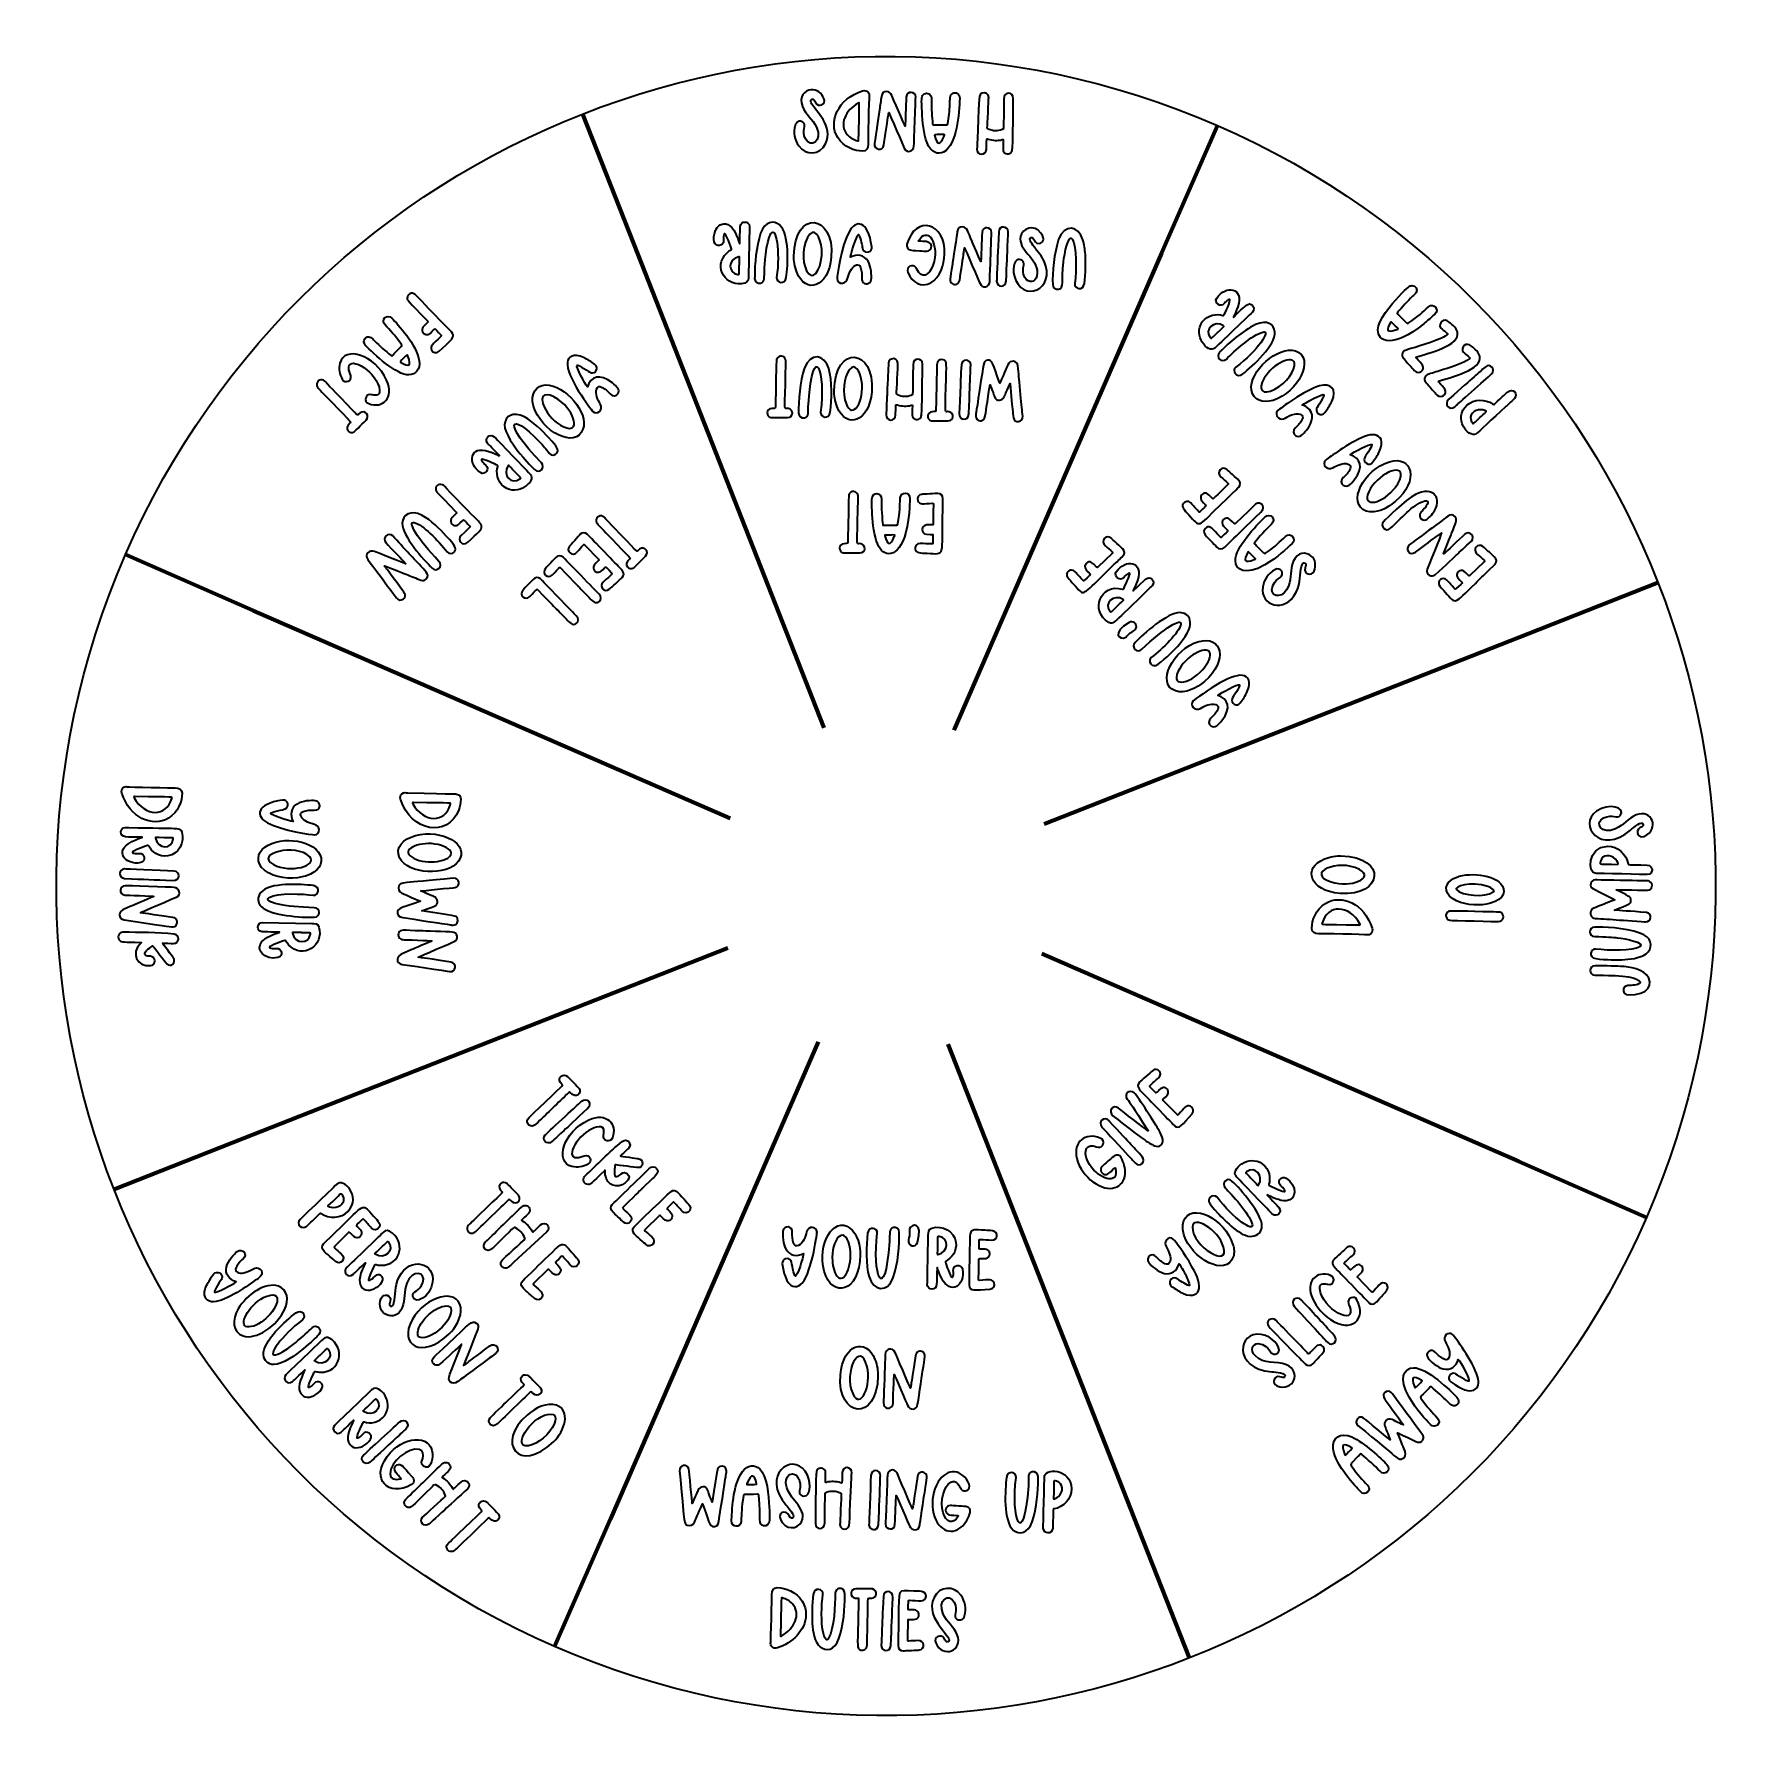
# Model space of a CAD drawing. Header units: inches. Extents: x -0.2 to 12.2, y -0.2 to 12.2.
import ezdxf

# ---------------------------------------------------------------- set-up
doc = ezdxf.new("R2010")
doc.units = ezdxf.units.IN
doc.header["$MEASUREMENT"] = 0
doc.layers.add('_U+0421_U+043B_U+043E_U+0439 1', color=7, linetype='Continuous')

msp = doc.modelspace()

# ---------------------------------------------------------------- linework, layer by layer
at = {"layer": '_U+0421_U+043B_U+043E_U+0439 1', "color": 98, "lineweight": 106, "true_color": 0x010202}
for points in [[(3.805, 11.584), (4.173, 10.647), (5.55, 7.144)], [(8.397, 11.501), (7.994, 10.577), (6.491, 7.127)], [(0.499, 8.397), (1.423, 7.994), (4.873, 6.491)], [(7.144, 6.45), (10.647, 7.827), (11.584, 8.195)], [(4.856, 5.55), (1.353, 4.173), (0.416, 3.805)], [(11.501, 3.603), (10.577, 4.006), (7.127, 5.509)], [(5.509, 4.873), (4.006, 1.423), (3.603, 0.499)], [(8.195, 0.416), (7.827, 1.353), (6.45, 4.856)]]:
    msp.add_lwpolyline(points, dxfattribs=at)
at = {"layer": '_U+0421_U+043B_U+043E_U+0439 1', "color": 22, "lineweight": 35, "true_color": 0xe52421}
msp.add_open_spline([(3.805, 11.584), (2.376, 11.023), (1.161, 9.916), (0.499, 8.397), (-0.162, 6.878), (-0.146, 5.234), (0.416, 3.805), (0.977, 2.376), (2.084, 1.161), (3.603, 0.499), (5.122, -0.162), (6.766, -0.146), (8.195, 0.416), (9.624, 0.977), (10.839, 2.084), (11.501, 3.603), (12.162, 5.122), (12.146, 6.766), (11.584, 8.195), (11.023, 9.624), (9.916, 10.839), (8.397, 11.501), (6.878, 12.162), (5.234, 12.146), (3.805, 11.584)], degree=3, knots=[0, 0, 0, 0, 1, 1, 1, 2, 2, 2, 3, 3, 3, 4, 4, 4, 5, 5, 5, 6, 6, 6, 7, 7, 7, 8, 8, 8, 8], dxfattribs=at)
at = {"layer": '_U+0421_U+043B_U+043E_U+0439 1', "color": 98, "lineweight": 35, "true_color": 0x010202}
for points, knots in [([(5.369, 11.353), (5.338, 11.398), (5.329, 11.449), (5.343, 11.502), (5.35, 11.528), (5.376, 11.541), (5.398, 11.525), (5.432, 11.501), (5.385, 11.47), (5.418, 11.404), (5.454, 11.331), (5.543, 11.388), (5.497, 11.49), (5.469, 11.551), (5.421, 11.578), (5.396, 11.639), (5.365, 11.712), (5.415, 11.754), (5.457, 11.76), (5.501, 11.765), (5.535, 11.735), (5.551, 11.696), (5.568, 11.655), (5.512, 11.627), (5.49, 11.667), (5.484, 11.678), (5.476, 11.695), (5.464, 11.691), (5.449, 11.686), (5.456, 11.669), (5.464, 11.655), (5.487, 11.612), (5.624, 11.496), (5.563, 11.369), (5.524, 11.288), (5.421, 11.28), (5.369, 11.353)], [0, 0, 0, 0, 1, 1, 1, 2, 2, 2, 3, 3, 3, 4, 4, 4, 5, 5, 5, 6, 6, 6, 7, 7, 7, 8, 8, 8, 9, 9, 9, 10, 10, 10, 11, 11, 11, 12, 12, 12, 12]), ([(5.831, 11.315), (5.86, 11.315), (5.869, 11.336), (5.87, 11.365), (5.87, 11.373), (5.876, 11.705), (5.878, 11.712), (5.884, 11.734), (5.864, 11.761), (5.831, 11.751), (5.652, 11.696), (5.58, 11.527), (5.651, 11.414), (5.694, 11.344), (5.776, 11.316), (5.831, 11.315)], [0, 0, 0, 0, 1, 1, 1, 2, 2, 2, 3, 3, 3, 4, 4, 4, 5, 5, 5, 5]), ([(5.917, 11.37), (5.923, 11.414), (5.924, 11.423), (5.953, 11.615), (5.958, 11.647), (5.962, 11.68), (5.968, 11.712), (5.971, 11.735), (5.986, 11.749), (6.005, 11.747), (6.022, 11.744), (6.035, 11.735), (6.042, 11.718), (6.045, 11.711), (6.134, 11.504), (6.138, 11.497), (6.14, 11.499), (6.139, 11.502), (6.139, 11.504), (6.14, 11.517), (6.144, 11.646), (6.146, 11.707), (6.149, 11.755), (6.216, 11.749), (6.215, 11.706), (6.215, 11.704), (6.203, 11.369), (6.202, 11.352), (6.201, 11.312), (6.149, 11.298), (6.132, 11.336), (6.13, 11.34), (6.023, 11.592), (6.02, 11.595), (6.013, 11.553), (6.023, 11.621), (5.984, 11.361), (5.977, 11.312), (5.91, 11.324), (5.917, 11.37)], [0, 0, 0, 0, 1, 1, 1, 2, 2, 2, 3, 3, 3, 4, 4, 4, 5, 5, 5, 6, 6, 6, 7, 7, 7, 8, 8, 8, 9, 9, 9, 10, 10, 10, 11, 11, 11, 12, 12, 12, 13, 13, 13, 13]), ([(6.297, 11.375), (6.324, 11.304), (6.377, 11.288), (6.417, 11.309), (6.516, 11.364), (6.528, 11.586), (6.533, 11.699), (6.534, 11.713), (6.528, 11.725), (6.516, 11.733), (6.494, 11.747), (6.466, 11.731), (6.464, 11.704), (6.463, 11.687), (6.462, 11.67), (6.462, 11.653), (6.461, 11.607), (6.455, 11.561), (6.447, 11.516), (6.446, 11.509), (6.443, 11.507), (6.437, 11.507), (6.336, 11.508), (6.338, 11.502), (6.337, 11.513), (6.332, 11.566), (6.328, 11.62), (6.328, 11.674), (6.329, 11.695), (6.33, 11.7), (6.327, 11.709), (6.318, 11.736), (6.289, 11.743), (6.269, 11.723), (6.256, 11.709), (6.256, 11.69), (6.261, 11.599), (6.264, 11.533), (6.272, 11.44), (6.297, 11.375)], [0, 0, 0, 0, 1, 1, 1, 2, 2, 2, 3, 3, 3, 4, 4, 4, 5, 5, 5, 6, 6, 6, 7, 7, 7, 8, 8, 8, 9, 9, 9, 10, 10, 10, 11, 11, 11, 12, 12, 12, 13, 13, 13, 13]), ([(6.658, 11.33), (6.66, 11.375), (6.662, 11.42), (6.664, 11.465), (6.676, 11.719), (6.668, 11.722), (6.696, 11.734), (6.718, 11.745), (6.743, 11.729), (6.743, 11.704), (6.743, 11.69), (6.734, 11.499), (6.733, 11.485), (6.733, 11.48), (6.735, 11.478), (6.74, 11.475), (6.773, 11.46), (6.806, 11.458), (6.84, 11.471), (6.854, 11.476), (6.849, 11.466), (6.853, 11.692), (6.853, 11.751), (6.922, 11.743), (6.921, 11.698), (6.917, 11.295), (6.917, 11.316), (6.902, 11.303), (6.892, 11.294), (6.879, 11.293), (6.866, 11.299), (6.84, 11.31), (6.847, 11.332), (6.848, 11.394), (6.848, 11.401), (6.848, 11.401), (6.84, 11.399), (6.806, 11.39), (6.772, 11.392), (6.739, 11.403), (6.725, 11.407), (6.73, 11.41), (6.726, 11.328), (6.725, 11.307), (6.709, 11.292), (6.69, 11.293), (6.672, 11.293), (6.657, 11.31), (6.658, 11.33)], [0, 0, 0, 0, 1, 1, 1, 2, 2, 2, 3, 3, 3, 4, 4, 4, 5, 5, 5, 6, 6, 6, 7, 7, 7, 8, 8, 8, 9, 9, 9, 10, 10, 10, 11, 11, 11, 12, 12, 12, 13, 13, 13, 14, 14, 14, 15, 15, 15, 16, 16, 16, 16]), ([(5.798, 11.663), (5.8, 11.665), (5.803, 11.668), (5.806, 11.666), (5.808, 11.665), (5.802, 11.398), (5.802, 11.396), (5.802, 11.388), (5.802, 11.388), (5.794, 11.39), (5.766, 11.398), (5.741, 11.411), (5.721, 11.433), (5.655, 11.509), (5.709, 11.612), (5.798, 11.663)], [0, 0, 0, 0, 1, 1, 1, 2, 2, 2, 3, 3, 3, 4, 4, 4, 5, 5, 5, 5]), ([(6.357, 11.434), (6.375, 11.436), (6.394, 11.434), (6.41, 11.436), (6.427, 11.435), (6.426, 11.437), (6.421, 11.424), (6.389, 11.352), (6.37, 11.361), (6.352, 11.43), (6.351, 11.434), (6.354, 11.434), (6.357, 11.434)], [0, 0, 0, 0, 1, 1, 1, 2, 2, 2, 3, 3, 3, 4, 4, 4, 4]), ([(4.946, 10.771), (4.944, 10.757), (4.945, 10.757), (4.942, 10.647), (4.942, 10.647), (4.942, 10.647), (4.941, 10.647), (4.932, 10.673), (4.923, 10.697), (4.911, 10.722), (4.845, 10.855), (4.736, 10.774), (4.758, 10.657), (4.766, 10.619), (4.83, 10.626), (4.825, 10.671), (4.823, 10.683), (4.823, 10.695), (4.827, 10.708), (4.828, 10.712), (4.828, 10.718), (4.833, 10.719), (4.844, 10.721), (4.878, 10.62), (4.882, 10.608), (4.883, 10.604), (4.882, 10.602), (4.879, 10.601), (4.869, 10.595), (4.859, 10.589), (4.851, 10.581), (4.74, 10.477), (4.846, 10.323), (4.979, 10.361), (5.006, 10.368), (5.005, 10.393), (5.006, 10.412), (5.006, 10.412), (5.013, 10.77), (5.013, 10.77), (5.009, 10.814), (4.949, 10.813), (4.946, 10.771)], [0, 0, 0, 0, 1, 1, 1, 2, 2, 2, 3, 3, 3, 4, 4, 4, 5, 5, 5, 6, 6, 6, 7, 7, 7, 8, 8, 8, 9, 9, 9, 10, 10, 10, 11, 11, 11, 12, 12, 12, 13, 13, 13, 14, 14, 14, 14]), ([(5.333, 10.557), (5.332, 10.526), (5.338, 10.481), (5.355, 10.439), (5.417, 10.279), (5.586, 10.326), (5.604, 10.551), (5.629, 10.862), (5.34, 10.898), (5.333, 10.557)], [0, 0, 0, 0, 1, 1, 1, 2, 2, 2, 3, 3, 3, 3]), ([(6.424, 10.57), (6.421, 10.492), (6.391, 10.401), (6.325, 10.363), (6.258, 10.325), (6.188, 10.365), (6.159, 10.438), (6.142, 10.48), (6.195, 10.505), (6.218, 10.471), (6.227, 10.458), (6.23, 10.442), (6.249, 10.426), (6.292, 10.392), (6.344, 10.463), (6.353, 10.547), (6.367, 10.666), (6.299, 10.768), (6.237, 10.669), (6.235, 10.665), (6.236, 10.665), (6.239, 10.664), (6.257, 10.663), (6.274, 10.662), (6.291, 10.661), (6.322, 10.659), (6.334, 10.636), (6.326, 10.614), (6.316, 10.585), (6.288, 10.592), (6.244, 10.595), (6.198, 10.598), (6.185, 10.598), (6.175, 10.601), (6.157, 10.607), (6.146, 10.624), (6.151, 10.642), (6.213, 10.859), (6.434, 10.8), (6.424, 10.57)], [0, 0, 0, 0, 1, 1, 1, 2, 2, 2, 3, 3, 3, 4, 4, 4, 5, 5, 5, 6, 6, 6, 7, 7, 7, 8, 8, 8, 9, 9, 9, 10, 10, 10, 11, 11, 11, 12, 12, 12, 13, 13, 13, 13]), ([(5.121, 10.461), (5.117, 10.406), (5.129, 10.368), (5.093, 10.361), (5.071, 10.356), (5.051, 10.372), (5.05, 10.395), (5.05, 10.404), (5.051, 10.412), (5.051, 10.417), (5.05, 10.493), (5.059, 10.624), (5.093, 10.722), (5.124, 10.808), (5.187, 10.817), (5.23, 10.782), (5.304, 10.721), (5.29, 10.488), (5.279, 10.402), (5.272, 10.346), (5.204, 10.363), (5.209, 10.402), (5.236, 10.592), (5.203, 10.777), (5.168, 10.72), (5.129, 10.655), (5.122, 10.475), (5.121, 10.461)], [0, 0, 0, 0, 1, 1, 1, 2, 2, 2, 3, 3, 3, 4, 4, 4, 5, 5, 5, 6, 6, 6, 7, 7, 7, 8, 8, 8, 9, 9, 9, 9]), ([(5.441, 10.428), (5.396, 10.477), (5.387, 10.609), (5.431, 10.69), (5.478, 10.778), (5.528, 10.697), (5.535, 10.603), (5.542, 10.487), (5.486, 10.38), (5.441, 10.428)], [0, 0, 0, 0, 1, 1, 1, 2, 2, 2, 3, 3, 3, 3]), ([(5.897, 10.624), (5.9, 10.607), (5.889, 10.591), (5.874, 10.587), (5.857, 10.582), (5.841, 10.589), (5.833, 10.604), (5.83, 10.611), (5.829, 10.618), (5.828, 10.626), (5.826, 10.634), (5.81, 10.711), (5.802, 10.712), (5.798, 10.712), (5.797, 10.707), (5.795, 10.703), (5.771, 10.662), (5.755, 10.599), (5.744, 10.553), (5.744, 10.552), (5.744, 10.551), (5.743, 10.548), (5.792, 10.573), (5.841, 10.566), (5.87, 10.519), (5.893, 10.482), (5.897, 10.414), (5.893, 10.387), (5.887, 10.352), (5.845, 10.344), (5.829, 10.373), (5.825, 10.38), (5.824, 10.388), (5.825, 10.396), (5.827, 10.423), (5.824, 10.449), (5.816, 10.475), (5.804, 10.509), (5.769, 10.491), (5.75, 10.462), (5.714, 10.408), (5.732, 10.367), (5.686, 10.361), (5.665, 10.357), (5.646, 10.373), (5.646, 10.394), (5.647, 10.409), (5.677, 10.631), (5.733, 10.733), (5.781, 10.821), (5.871, 10.819), (5.897, 10.624)], [0, 0, 0, 0, 1, 1, 1, 2, 2, 2, 3, 3, 3, 4, 4, 4, 5, 5, 5, 6, 6, 6, 7, 7, 7, 8, 8, 8, 9, 9, 9, 10, 10, 10, 11, 11, 11, 12, 12, 12, 13, 13, 13, 14, 14, 14, 15, 15, 15, 16, 16, 16, 17, 17, 17, 17]), ([(6.68, 10.357), (6.678, 10.362), (6.571, 10.612), (6.568, 10.616), (6.56, 10.567), (6.573, 10.65), (6.533, 10.382), (6.528, 10.354), (6.499, 10.341), (6.478, 10.357), (6.457, 10.373), (6.464, 10.385), (6.48, 10.497), (6.481, 10.498), (6.516, 10.732), (6.516, 10.733), (6.519, 10.756), (6.534, 10.77), (6.553, 10.768), (6.587, 10.763), (6.59, 10.74), (6.623, 10.663), (6.626, 10.656), (6.682, 10.525), (6.686, 10.518), (6.688, 10.52), (6.687, 10.523), (6.687, 10.525), (6.688, 10.538), (6.692, 10.671), (6.695, 10.728), (6.697, 10.776), (6.764, 10.77), (6.763, 10.727), (6.763, 10.727), (6.753, 10.446), (6.753, 10.446), (6.752, 10.422), (6.751, 10.397), (6.75, 10.373), (6.75, 10.355), (6.736, 10.339), (6.72, 10.335), (6.703, 10.332), (6.688, 10.34), (6.68, 10.357)], [0, 0, 0, 0, 1, 1, 1, 2, 2, 2, 3, 3, 3, 4, 4, 4, 5, 5, 5, 6, 6, 6, 7, 7, 7, 8, 8, 8, 9, 9, 9, 10, 10, 10, 11, 11, 11, 12, 12, 12, 13, 13, 13, 14, 14, 14, 15, 15, 15, 15]), ([(6.883, 10.731), (6.883, 10.695), (6.88, 10.656), (6.88, 10.642), (6.877, 10.559), (6.875, 10.51), (6.869, 10.374), (6.867, 10.327), (6.801, 10.328), (6.8, 10.375), (6.8, 10.377), (6.8, 10.379), (6.8, 10.381), (6.801, 10.381), (6.801, 10.381), (6.801, 10.381), (6.806, 10.514), (6.808, 10.58), (6.815, 10.732), (6.818, 10.78), (6.884, 10.776), (6.883, 10.731)], [0, 0, 0, 0, 1, 1, 1, 2, 2, 2, 3, 3, 3, 4, 4, 4, 5, 5, 5, 6, 6, 6, 7, 7, 7, 7]), ([(6.955, 10.353), (6.904, 10.426), (6.921, 10.512), (6.946, 10.527), (6.974, 10.544), (7.004, 10.516), (6.996, 10.49), (6.982, 10.441), (7.001, 10.4), (7.017, 10.385), (7.047, 10.356), (7.094, 10.374), (7.094, 10.434), (7.098, 10.541), (6.952, 10.602), (6.973, 10.698), (6.986, 10.756), (7.07, 10.791), (7.121, 10.723), (7.158, 10.674), (7.132, 10.651), (7.109, 10.648), (7.081, 10.644), (7.076, 10.672), (7.063, 10.686), (7.053, 10.697), (7.039, 10.69), (7.041, 10.678), (7.043, 10.653), (7.077, 10.616), (7.092, 10.598), (7.278, 10.382), (7.054, 10.213), (6.955, 10.353)], [0, 0, 0, 0, 1, 1, 1, 2, 2, 2, 3, 3, 3, 4, 4, 4, 5, 5, 5, 6, 6, 6, 7, 7, 7, 8, 8, 8, 9, 9, 9, 10, 10, 10, 11, 11, 11, 11]), ([(7.435, 10.358), (7.428, 10.302), (7.36, 10.319), (7.365, 10.358), (7.379, 10.459), (7.38, 10.626), (7.349, 10.676), (7.318, 10.724), (7.291, 10.571), (7.284, 10.514), (7.268, 10.37), (7.292, 10.326), (7.249, 10.317), (7.227, 10.312), (7.207, 10.328), (7.206, 10.352), (7.203, 10.435), (7.215, 10.581), (7.249, 10.678), (7.29, 10.792), (7.394, 10.777), (7.425, 10.673), (7.435, 10.639), (7.439, 10.604), (7.442, 10.569), (7.445, 10.515), (7.444, 10.431), (7.435, 10.358)], [0, 0, 0, 0, 1, 1, 1, 2, 2, 2, 3, 3, 3, 4, 4, 4, 5, 5, 5, 6, 6, 6, 7, 7, 7, 8, 8, 8, 9, 9, 9, 9]), ([(4.94, 10.546), (4.94, 10.53), (4.939, 10.494), (4.939, 10.487), (4.939, 10.487), (4.939, 10.487), (4.939, 10.487), (4.937, 10.419), (4.942, 10.421), (4.928, 10.423), (4.853, 10.432), (4.856, 10.535), (4.935, 10.552), (4.941, 10.553), (4.94, 10.549), (4.94, 10.546)], [0, 0, 0, 0, 1, 1, 1, 2, 2, 2, 3, 3, 3, 4, 4, 4, 5, 5, 5, 5]), ([(2.537, 10.25), (2.534, 10.282), (2.57, 10.3), (2.595, 10.278), (2.598, 10.275), (2.738, 10.129), (2.741, 10.126), (2.896, 9.96), (2.916, 10.006), (2.768, 9.868), (2.749, 9.85), (2.722, 9.856), (2.712, 9.878), (2.7, 9.905), (2.721, 9.919), (2.781, 9.975), (2.786, 9.98), (2.786, 9.982), (2.781, 9.987), (2.726, 10.041), (2.748, 10.041), (2.704, 10), (2.683, 9.98), (2.655, 9.99), (2.648, 10.009), (2.637, 10.035), (2.653, 10.047), (2.684, 10.076), (2.689, 10.08), (2.688, 10.082), (2.684, 10.087), (2.536, 10.239), (2.538, 10.235), (2.537, 10.25)], [0, 0, 0, 0, 1, 1, 1, 2, 2, 2, 3, 3, 3, 4, 4, 4, 5, 5, 5, 6, 6, 6, 7, 7, 7, 8, 8, 8, 9, 9, 9, 10, 10, 10, 11, 11, 11, 11]), ([(8.379, 9.891), (8.389, 9.9), (8.651, 10.151), (8.652, 10.152), (8.664, 10.167), (8.664, 10.186), (8.651, 10.199), (8.622, 10.229), (8.599, 10.197), (8.515, 10.115), (8.514, 10.115), (8.514, 10.116), (8.514, 10.116), (8.52, 10.13), (8.534, 10.158), (8.545, 10.19), (8.592, 10.331), (8.457, 10.35), (8.392, 10.252), (8.37, 10.22), (8.42, 10.179), (8.448, 10.215), (8.455, 10.225), (8.464, 10.234), (8.475, 10.24), (8.479, 10.242), (8.484, 10.246), (8.487, 10.243), (8.497, 10.236), (8.45, 10.141), (8.444, 10.13), (8.443, 10.127), (8.44, 10.126), (8.436, 10.127), (8.394, 10.14), (8.328, 10.135), (8.288, 10.08), (8.216, 9.982), (8.33, 9.848), (8.379, 9.891)], [0, 0, 0, 0, 1, 1, 1, 2, 2, 2, 3, 3, 3, 4, 4, 4, 5, 5, 5, 6, 6, 6, 7, 7, 7, 8, 8, 8, 9, 9, 9, 10, 10, 10, 11, 11, 11, 12, 12, 12, 13, 13, 13, 13]), ([(9.89, 10.067), (9.918, 10.089), (9.943, 10.113), (9.97, 10.137), (10.006, 10.168), (9.963, 10.221), (9.925, 10.19), (9.876, 10.148), (9.858, 10.125), (9.778, 10.071), (9.773, 10.068), (9.769, 10.068), (9.765, 10.073), (9.754, 10.084), (9.713, 10.126), (9.7, 10.137), (9.696, 10.141), (9.697, 10.144), (9.7, 10.148), (9.735, 10.189), (9.771, 10.229), (9.809, 10.266), (9.817, 10.274), (9.829, 10.284), (9.834, 10.292), (9.847, 10.316), (9.832, 10.343), (9.804, 10.343), (9.788, 10.342), (9.778, 10.337), (9.709, 10.263), (9.655, 10.205), (9.557, 10.095), (9.558, 10.022), (9.559, 9.938), (9.661, 9.884), (9.89, 10.067)], [0, 0, 0, 0, 1, 1, 1, 2, 2, 2, 3, 3, 3, 4, 4, 4, 5, 5, 5, 6, 6, 6, 7, 7, 7, 8, 8, 8, 9, 9, 9, 10, 10, 10, 11, 11, 11, 12, 12, 12, 12]), ([(2.548, 9.697), (2.597, 9.699), (2.632, 9.736), (2.623, 9.798), (2.607, 9.919), (2.467, 10.063), (2.426, 10.107), (2.394, 10.143), (2.342, 10.098), (2.374, 10.061), (2.417, 10.013), (2.441, 9.995), (2.495, 9.916), (2.499, 9.911), (2.498, 9.908), (2.494, 9.903), (2.483, 9.892), (2.441, 9.85), (2.43, 9.837), (2.426, 9.833), (2.424, 9.834), (2.42, 9.837), (2.378, 9.871), (2.338, 9.906), (2.3, 9.944), (2.292, 9.952), (2.282, 9.964), (2.273, 9.968), (2.237, 9.987), (2.204, 9.944), (2.236, 9.91), (2.293, 9.849), (2.46, 9.695), (2.548, 9.697)], [0, 0, 0, 0, 1, 1, 1, 2, 2, 2, 3, 3, 3, 4, 4, 4, 5, 5, 5, 6, 6, 6, 7, 7, 7, 8, 8, 8, 9, 9, 9, 10, 10, 10, 11, 11, 11, 11]), ([(10.056, 10), (10.046, 10.01), (10.034, 10.02), (10.022, 10.028), (9.987, 10.053), (10.019, 10.107), (10.059, 10.088), (10.075, 10.08), (10.113, 10.048), (10.125, 10.027), (10.184, 9.922), (9.961, 9.865), (9.841, 9.828), (9.832, 9.825), (9.831, 9.825), (9.838, 9.818), (9.854, 9.798), (9.875, 9.777), (9.881, 9.767), (9.901, 9.731), (9.854, 9.697), (9.827, 9.724), (9.819, 9.731), (9.813, 9.739), (9.806, 9.746), (9.806, 9.746), (9.806, 9.746), (9.806, 9.746), (9.784, 9.77), (9.762, 9.794), (9.742, 9.819), (9.724, 9.841), (9.736, 9.869), (9.764, 9.877), (9.778, 9.881), (9.931, 9.926), (10.005, 9.957), (10.023, 9.964), (10.041, 9.973), (10.056, 9.986), (10.064, 9.992), (10.064, 9.993), (10.056, 10)], [0, 0, 0, 0, 1, 1, 1, 2, 2, 2, 3, 3, 3, 4, 4, 4, 5, 5, 5, 6, 6, 6, 7, 7, 7, 8, 8, 8, 9, 9, 9, 10, 10, 10, 11, 11, 11, 12, 12, 12, 13, 13, 13, 14, 14, 14, 14]), ([(8.442, 10.052), (8.447, 10.049), (8.444, 10.047), (8.442, 10.045), (8.431, 10.035), (8.399, 10.004), (8.399, 10.004), (8.399, 10.004), (8.399, 10.004), (8.399, 10.004), (8.385, 9.991), (8.372, 9.978), (8.358, 9.965), (8.352, 9.959), (8.352, 9.959), (8.346, 9.967), (8.299, 10.026), (8.374, 10.096), (8.442, 10.052)], [0, 0, 0, 0, 1, 1, 1, 2, 2, 2, 3, 3, 3, 4, 4, 4, 5, 5, 5, 6, 6, 6, 6]), ([(8.674, 10.061), (8.756, 10.101), (8.808, 10.062), (8.813, 10.007), (8.822, 9.913), (8.652, 9.76), (8.58, 9.704), (8.535, 9.669), (8.499, 9.729), (8.531, 9.753), (8.685, 9.87), (8.79, 10.023), (8.726, 10.007), (8.647, 9.987), (8.519, 9.867), (8.462, 9.812), (8.428, 9.779), (8.381, 9.826), (8.413, 9.861), (8.419, 9.867), (8.425, 9.872), (8.429, 9.876), (8.476, 9.924), (8.576, 10.014), (8.674, 10.061)], [0, 0, 0, 0, 1, 1, 1, 2, 2, 2, 3, 3, 3, 4, 4, 4, 5, 5, 5, 6, 6, 6, 7, 7, 7, 8, 8, 8, 8]), ([(9.651, 10.079), (9.653, 10.083), (9.655, 10.081), (9.657, 10.079), (9.671, 10.067), (9.683, 10.052), (9.695, 10.042), (9.707, 10.029), (9.707, 10.031), (9.694, 10.026), (9.622, 9.999), (9.613, 10.018), (9.651, 10.079)], [0, 0, 0, 0, 1, 1, 1, 2, 2, 2, 3, 3, 3, 4, 4, 4, 4]), ([(2.067, 9.665), (2.048, 9.702), (2.039, 9.741), (2.05, 9.782), (2.084, 9.911), (2.303, 9.844), (2.387, 9.66), (2.447, 9.529), (2.356, 9.452), (2.258, 9.489), (2.219, 9.504), (2.232, 9.564), (2.279, 9.554), (2.294, 9.551), (2.341, 9.535), (2.337, 9.586), (2.327, 9.714), (2.118, 9.839), (2.114, 9.753), (2.113, 9.727), (2.124, 9.707), (2.128, 9.693), (2.141, 9.653), (2.085, 9.631), (2.067, 9.665)], [0, 0, 0, 0, 1, 1, 1, 2, 2, 2, 3, 3, 3, 4, 4, 4, 5, 5, 5, 6, 6, 6, 7, 7, 7, 8, 8, 8, 8]), ([(5.597, 9.428), (5.589, 9.372), (5.522, 9.389), (5.527, 9.428), (5.567, 9.714), (5.475, 9.967), (5.439, 9.487), (5.434, 9.431), (5.447, 9.394), (5.41, 9.386), (5.388, 9.381), (5.369, 9.397), (5.368, 9.421), (5.365, 9.505), (5.377, 9.65), (5.411, 9.747), (5.451, 9.861), (5.555, 9.847), (5.586, 9.743), (5.612, 9.656), (5.608, 9.514), (5.597, 9.428)], [0, 0, 0, 0, 1, 1, 1, 2, 2, 2, 3, 3, 3, 4, 4, 4, 5, 5, 5, 6, 6, 6, 7, 7, 7, 7]), ([(5.625, 9.583), (5.624, 9.552), (5.63, 9.507), (5.647, 9.465), (5.71, 9.305), (5.879, 9.352), (5.897, 9.577), (5.921, 9.888), (5.633, 9.925), (5.625, 9.583)], [0, 0, 0, 0, 1, 1, 1, 2, 2, 2, 3, 3, 3, 3]), ([(8.644, 9.586), (8.656, 9.511), (8.726, 9.491), (8.8, 9.513), (8.981, 9.568), (9.109, 9.819), (8.962, 9.87), (8.837, 9.912), (8.622, 9.722), (8.644, 9.586)], [0, 0, 0, 0, 1, 1, 1, 2, 2, 2, 3, 3, 3, 3]), ([(10.218, 9.826), (10.208, 9.836), (10.196, 9.846), (10.184, 9.854), (10.148, 9.879), (10.181, 9.933), (10.221, 9.914), (10.237, 9.906), (10.275, 9.874), (10.287, 9.853), (10.346, 9.747), (10.122, 9.691), (10.003, 9.654), (9.994, 9.651), (9.993, 9.651), (9.999, 9.644), (10.016, 9.624), (10.037, 9.603), (10.043, 9.593), (10.063, 9.557), (10.016, 9.523), (9.988, 9.55), (9.981, 9.557), (9.974, 9.565), (9.967, 9.572), (9.967, 9.572), (9.967, 9.572), (9.967, 9.572), (9.946, 9.596), (9.924, 9.62), (9.904, 9.645), (9.886, 9.667), (9.897, 9.695), (9.926, 9.703), (9.961, 9.712), (9.996, 9.724), (10.03, 9.735), (10.107, 9.759), (10.184, 9.784), (10.217, 9.812), (10.226, 9.818), (10.226, 9.819), (10.218, 9.826)], [0, 0, 0, 0, 1, 1, 1, 2, 2, 2, 3, 3, 3, 4, 4, 4, 5, 5, 5, 6, 6, 6, 7, 7, 7, 8, 8, 8, 9, 9, 9, 10, 10, 10, 11, 11, 11, 12, 12, 12, 13, 13, 13, 14, 14, 14, 14]), ([(2.489, 9.795), (2.502, 9.809), (2.516, 9.822), (2.526, 9.834), (2.538, 9.846), (2.537, 9.846), (2.542, 9.833), (2.57, 9.76), (2.551, 9.752), (2.489, 9.789), (2.486, 9.791), (2.487, 9.793), (2.489, 9.795)], [0, 0, 0, 0, 1, 1, 1, 2, 2, 2, 3, 3, 3, 4, 4, 4, 4]), ([(3.696, 9.789), (3.702, 9.827), (3.739, 9.858), (3.813, 9.823), (3.842, 9.809), (3.869, 9.792), (3.894, 9.773), (3.927, 9.748), (3.899, 9.701), (3.864, 9.713), (3.854, 9.717), (3.773, 9.774), (3.765, 9.767), (3.754, 9.756), (3.824, 9.629), (3.84, 9.61), (3.863, 9.684), (3.93, 9.713), (4.021, 9.639), (4.05, 9.617), (4.081, 9.589), (4.061, 9.559), (4.05, 9.543), (4.023, 9.539), (4.005, 9.56), (3.988, 9.581), (3.967, 9.597), (3.942, 9.609), (3.925, 9.618), (3.914, 9.613), (3.907, 9.595), (3.894, 9.561), (3.916, 9.515), (3.934, 9.484), (3.958, 9.443), (3.909, 9.403), (3.88, 9.433), (3.866, 9.447), (3.68, 9.692), (3.696, 9.789)], [0, 0, 0, 0, 1, 1, 1, 2, 2, 2, 3, 3, 3, 4, 4, 4, 5, 5, 5, 6, 6, 6, 7, 7, 7, 8, 8, 8, 9, 9, 9, 10, 10, 10, 11, 11, 11, 12, 12, 12, 13, 13, 13, 13]), ([(5.287, 9.388), (5.282, 9.388), (5.173, 9.388), (5.168, 9.389), (5.128, 9.399), (5.134, 9.453), (5.174, 9.455), (5.205, 9.456), (5.2, 9.448), (5.201, 9.488), (5.207, 9.814), (5.203, 9.806), (5.215, 9.82), (5.236, 9.845), (5.276, 9.83), (5.276, 9.798), (5.275, 9.78), (5.275, 9.786), (5.272, 9.63), (5.272, 9.63), (5.272, 9.63), (5.272, 9.63), (5.268, 9.42), (5.259, 9.46), (5.294, 9.454), (5.337, 9.447), (5.331, 9.388), (5.287, 9.388)], [0, 0, 0, 0, 1, 1, 1, 2, 2, 2, 3, 3, 3, 4, 4, 4, 5, 5, 5, 6, 6, 6, 7, 7, 7, 8, 8, 8, 9, 9, 9, 9]), ([(5.703, 9.517), (5.681, 9.603), (5.705, 9.717), (5.75, 9.749), (5.788, 9.776), (5.822, 9.7), (5.827, 9.629), (5.837, 9.479), (5.743, 9.359), (5.703, 9.517)], [0, 0, 0, 0, 1, 1, 1, 2, 2, 2, 3, 3, 3, 3]), ([(6.19, 9.408), (6.189, 9.482), (6.195, 9.48), (6.183, 9.477), (6.149, 9.468), (6.115, 9.47), (6.082, 9.48), (6.072, 9.483), (6.072, 9.483), (6.072, 9.473), (6.071, 9.451), (6.07, 9.428), (6.069, 9.405), (6.068, 9.385), (6.052, 9.37), (6.033, 9.37), (6.015, 9.371), (6, 9.387), (6.001, 9.408), (6.003, 9.453), (6.005, 9.498), (6.007, 9.543), (6.007, 9.546), (6.015, 9.716), (6.016, 9.731), (6.018, 9.779), (6.014, 9.801), (6.039, 9.812), (6.061, 9.822), (6.086, 9.806), (6.086, 9.781), (6.086, 9.76), (6.077, 9.577), (6.076, 9.563), (6.076, 9.558), (6.078, 9.555), (6.083, 9.553), (6.116, 9.537), (6.149, 9.535), (6.183, 9.549), (6.197, 9.554), (6.192, 9.543), (6.196, 9.769), (6.196, 9.829), (6.265, 9.82), (6.264, 9.776), (6.26, 9.376), (6.26, 9.393), (6.245, 9.381), (6.224, 9.363), (6.19, 9.377), (6.19, 9.408)], [0, 0, 0, 0, 1, 1, 1, 2, 2, 2, 3, 3, 3, 4, 4, 4, 5, 5, 5, 6, 6, 6, 7, 7, 7, 8, 8, 8, 9, 9, 9, 10, 10, 10, 11, 11, 11, 12, 12, 12, 13, 13, 13, 14, 14, 14, 15, 15, 15, 16, 16, 16, 17, 17, 17, 17]), ([(6.448, 9.364), (6.443, 9.364), (6.334, 9.364), (6.329, 9.365), (6.29, 9.375), (6.295, 9.429), (6.335, 9.431), (6.356, 9.432), (6.362, 9.429), (6.361, 9.439), (6.361, 9.443), (6.368, 9.766), (6.368, 9.769), (6.369, 9.803), (6.394, 9.814), (6.414, 9.807), (6.444, 9.796), (6.437, 9.784), (6.433, 9.607), (6.433, 9.607), (6.433, 9.607), (6.433, 9.607), (6.429, 9.396), (6.421, 9.436), (6.455, 9.431), (6.498, 9.424), (6.493, 9.364), (6.448, 9.364)], [0, 0, 0, 0, 1, 1, 1, 2, 2, 2, 3, 3, 3, 4, 4, 4, 5, 5, 5, 6, 6, 6, 7, 7, 7, 8, 8, 8, 9, 9, 9, 9]), ([(6.613, 9.769), (6.612, 9.742), (6.611, 9.715), (6.61, 9.688), (6.607, 9.636), (6.608, 9.645), (6.605, 9.568), (6.599, 9.401), (6.599, 9.435), (6.598, 9.412), (6.596, 9.365), (6.529, 9.362), (6.53, 9.419), (6.53, 9.419), (6.53, 9.419), (6.53, 9.419), (6.54, 9.671), (6.541, 9.697), (6.545, 9.769), (6.545, 9.789), (6.561, 9.804), (6.579, 9.804), (6.597, 9.804), (6.613, 9.788), (6.613, 9.769)], [0, 0, 0, 0, 1, 1, 1, 2, 2, 2, 3, 3, 3, 4, 4, 4, 5, 5, 5, 6, 6, 6, 7, 7, 7, 8, 8, 8, 8]), ([(6.989, 9.398), (6.991, 9.379), (6.978, 9.363), (6.959, 9.36), (6.942, 9.357), (6.925, 9.369), (6.922, 9.387), (6.918, 9.407), (6.917, 9.427), (6.915, 9.447), (6.915, 9.447), (6.904, 9.561), (6.898, 9.631), (6.898, 9.632), (6.897, 9.632), (6.897, 9.635), (6.862, 9.554), (6.859, 9.547), (6.855, 9.538), (6.843, 9.511), (6.799, 9.499), (6.784, 9.541), (6.782, 9.546), (6.756, 9.622), (6.753, 9.625), (6.751, 9.615), (6.749, 9.604), (6.747, 9.593), (6.725, 9.45), (6.718, 9.4), (6.718, 9.4), (6.709, 9.347), (6.65, 9.359), (6.649, 9.399), (6.649, 9.41), (6.649, 9.401), (6.677, 9.586), (6.708, 9.788), (6.703, 9.797), (6.735, 9.803), (6.77, 9.809), (6.773, 9.777), (6.82, 9.643), (6.821, 9.641), (6.822, 9.64), (6.823, 9.637), (6.862, 9.727), (6.867, 9.738), (6.881, 9.771), (6.898, 9.809), (6.95, 9.801), (6.954, 9.762), (6.957, 9.736), (6.959, 9.709), (6.962, 9.683), (6.971, 9.584), (6.977, 9.516), (6.983, 9.461), (6.985, 9.44), (6.986, 9.419), (6.989, 9.398)], [0, 0, 0, 0, 1, 1, 1, 2, 2, 2, 3, 3, 3, 4, 4, 4, 5, 5, 5, 6, 6, 6, 7, 7, 7, 8, 8, 8, 9, 9, 9, 10, 10, 10, 11, 11, 11, 12, 12, 12, 13, 13, 13, 14, 14, 14, 15, 15, 15, 16, 16, 16, 17, 17, 17, 18, 18, 18, 19, 19, 19, 20, 20, 20, 20]), ([(8.955, 9.782), (8.962, 9.733), (8.901, 9.639), (8.812, 9.593), (8.721, 9.546), (8.685, 9.588), (8.736, 9.674), (8.801, 9.783), (8.946, 9.842), (8.955, 9.782)], [0, 0, 0, 0, 1, 1, 1, 2, 2, 2, 3, 3, 3, 3]), ([(10.334, 9.754), (10.37, 9.786), (10.413, 9.736), (10.381, 9.705), (10.377, 9.701), (10.138, 9.488), (10.134, 9.484), (10.128, 9.479), (10.121, 9.473), (10.114, 9.467), (10.08, 9.437), (10.03, 9.482), (10.072, 9.521), (10.072, 9.521), (10.072, 9.521), (10.072, 9.521), (10.259, 9.689), (10.282, 9.708), (10.334, 9.754)], [0, 0, 0, 0, 1, 1, 1, 2, 2, 2, 3, 3, 3, 4, 4, 4, 5, 5, 5, 6, 6, 6, 6]), ([(2.239, 9.37), (2.234, 9.366), (2.158, 9.289), (2.153, 9.286), (2.121, 9.267), (2.073, 9.304), (2.124, 9.351), (2.128, 9.355), (2.128, 9.358), (2.124, 9.361), (2.118, 9.367), (2.112, 9.373), (2.106, 9.38), (1.877, 9.618), (1.883, 9.607), (1.882, 9.624), (1.879, 9.657), (1.917, 9.674), (1.94, 9.652), (1.948, 9.643), (2.048, 9.539), (2.056, 9.531), (2.056, 9.531), (2.056, 9.531), (2.056, 9.531), (2.202, 9.379), (2.167, 9.401), (2.196, 9.422), (2.231, 9.447), (2.27, 9.401), (2.239, 9.37)], [0, 0, 0, 0, 1, 1, 1, 2, 2, 2, 3, 3, 3, 4, 4, 4, 5, 5, 5, 6, 6, 6, 7, 7, 7, 8, 8, 8, 9, 9, 9, 10, 10, 10, 10]), ([(3.808, 9.304), (3.85, 9.423), (3.681, 9.628), (3.537, 9.624), (3.473, 9.622), (3.423, 9.565), (3.451, 9.472), (3.505, 9.285), (3.757, 9.158), (3.808, 9.304)], [0, 0, 0, 0, 1, 1, 1, 2, 2, 2, 3, 3, 3, 3]), ([(9.174, 9.425), (9.15, 9.392), (9.103, 9.42), (9.115, 9.455), (9.118, 9.465), (9.176, 9.546), (9.168, 9.554), (9.158, 9.565), (9.031, 9.494), (9.011, 9.479), (9.023, 9.475), (9.034, 9.471), (9.043, 9.464), (9.105, 9.422), (9.089, 9.357), (9.041, 9.297), (9.018, 9.269), (8.991, 9.238), (8.961, 9.258), (8.945, 9.269), (8.941, 9.296), (8.962, 9.314), (8.982, 9.331), (8.999, 9.352), (9.011, 9.376), (9.027, 9.409), (8.99, 9.42), (8.955, 9.414), (8.892, 9.401), (8.876, 9.359), (8.838, 9.387), (8.821, 9.4), (8.819, 9.423), (8.834, 9.439), (8.848, 9.452), (9.027, 9.585), (9.135, 9.617), (9.216, 9.641), (9.267, 9.596), (9.224, 9.505), (9.211, 9.477), (9.194, 9.45), (9.174, 9.425)], [0, 0, 0, 0, 1, 1, 1, 2, 2, 2, 3, 3, 3, 4, 4, 4, 5, 5, 5, 6, 6, 6, 7, 7, 7, 8, 8, 8, 9, 9, 9, 10, 10, 10, 11, 11, 11, 12, 12, 12, 13, 13, 13, 14, 14, 14, 14]), ([(3.653, 9.501), (3.767, 9.402), (3.785, 9.251), (3.645, 9.334), (3.591, 9.367), (3.537, 9.428), (3.518, 9.489), (3.489, 9.584), (3.582, 9.563), (3.653, 9.501)], [0, 0, 0, 0, 1, 1, 1, 2, 2, 2, 3, 3, 3, 3]), ([(10.498, 9.574), (10.484, 9.562), (10.468, 9.548), (10.402, 9.486), (10.399, 9.482), (10.396, 9.482), (10.392, 9.485), (10.385, 9.49), (10.377, 9.495), (10.369, 9.499), (10.306, 9.529), (10.226, 9.513), (10.186, 9.462), (10.104, 9.355), (10.233, 9.229), (10.275, 9.275), (10.275, 9.275), (10.391, 9.382), (10.48, 9.465), (10.494, 9.478), (10.522, 9.502), (10.546, 9.526), (10.578, 9.557), (10.534, 9.607), (10.498, 9.574)], [0, 0, 0, 0, 1, 1, 1, 2, 2, 2, 3, 3, 3, 4, 4, 4, 5, 5, 5, 6, 6, 6, 7, 7, 7, 8, 8, 8, 8]), ([(3.241, 9.337), (3.242, 9.397), (3.304, 9.437), (3.384, 9.393), (3.449, 9.359), (3.511, 9.295), (3.561, 9.242), (3.625, 9.174), (3.635, 9.155), (3.618, 9.131), (3.606, 9.114), (3.578, 9.112), (3.566, 9.129), (3.543, 9.158), (3.519, 9.186), (3.494, 9.213), (3.273, 9.444), (3.224, 9.352), (3.507, 9.061), (3.54, 9.027), (3.493, 8.979), (3.458, 9.012), (3.444, 9.025), (3.403, 9.067), (3.354, 9.126), (3.314, 9.174), (3.24, 9.274), (3.241, 9.337)], [0, 0, 0, 0, 1, 1, 1, 2, 2, 2, 3, 3, 3, 4, 4, 4, 5, 5, 5, 6, 6, 6, 7, 7, 7, 8, 8, 8, 9, 9, 9, 9]), ([(10.34, 9.428), (10.31, 9.403), (10.281, 9.375), (10.253, 9.348), (10.249, 9.343), (10.246, 9.344), (10.243, 9.349), (10.241, 9.352), (10.238, 9.355), (10.236, 9.358), (10.21, 9.405), (10.254, 9.449), (10.304, 9.445), (10.319, 9.444), (10.352, 9.438), (10.34, 9.428)], [0, 0, 0, 0, 1, 1, 1, 2, 2, 2, 3, 3, 3, 4, 4, 4, 5, 5, 5, 5]), ([(3.428, 8.977), (3.42, 8.987), (3.167, 9.249), (3.166, 9.25), (3.133, 9.278), (3.091, 9.235), (3.118, 9.203), (3.128, 9.191), (3.134, 9.186), (3.204, 9.113), (3.203, 9.113), (3.203, 9.113), (3.203, 9.112), (3.189, 9.119), (3.161, 9.133), (3.128, 9.144), (2.988, 9.191), (2.968, 9.056), (3.067, 8.99), (3.099, 8.968), (3.139, 9.018), (3.104, 9.046), (3.094, 9.054), (3.085, 9.063), (3.079, 9.074), (3.077, 9.078), (3.072, 9.082), (3.075, 9.086), (3.082, 9.095), (3.178, 9.048), (3.188, 9.043), (3.192, 9.041), (3.193, 9.039), (3.192, 9.035), (3.179, 8.994), (3.183, 8.927), (3.238, 8.887), (3.337, 8.815), (3.47, 8.928), (3.428, 8.977)], [0, 0, 0, 0, 1, 1, 1, 2, 2, 2, 3, 3, 3, 4, 4, 4, 5, 5, 5, 6, 6, 6, 7, 7, 7, 8, 8, 8, 9, 9, 9, 10, 10, 10, 11, 11, 11, 12, 12, 12, 13, 13, 13, 13]), ([(9.387, 8.938), (9.364, 8.91), (9.337, 8.878), (9.307, 8.899), (9.291, 8.909), (9.287, 8.936), (9.308, 8.954), (9.328, 8.971), (9.345, 8.992), (9.357, 9.017), (9.366, 9.035), (9.361, 9.045), (9.342, 9.052), (9.309, 9.065), (9.263, 9.043), (9.232, 9.025), (9.19, 9.001), (9.151, 9.05), (9.18, 9.079), (9.192, 9.09), (9.206, 9.099), (9.219, 9.108), (9.285, 9.156), (9.456, 9.277), (9.536, 9.263), (9.577, 9.257), (9.604, 9.218), (9.57, 9.146), (9.557, 9.117), (9.54, 9.09), (9.52, 9.065), (9.51, 9.051), (9.491, 9.047), (9.477, 9.055), (9.462, 9.063), (9.455, 9.08), (9.461, 9.095), (9.463, 9.103), (9.468, 9.109), (9.472, 9.115), (9.477, 9.122), (9.52, 9.188), (9.515, 9.194), (9.504, 9.205), (9.379, 9.137), (9.357, 9.12), (9.432, 9.096), (9.46, 9.029), (9.387, 8.938)], [0, 0, 0, 0, 1, 1, 1, 2, 2, 2, 3, 3, 3, 4, 4, 4, 5, 5, 5, 6, 6, 6, 7, 7, 7, 8, 8, 8, 9, 9, 9, 10, 10, 10, 11, 11, 11, 12, 12, 12, 13, 13, 13, 14, 14, 14, 15, 15, 15, 16, 16, 16, 16]), ([(3.352, 8.945), (3.292, 8.898), (3.222, 8.972), (3.266, 9.041), (3.269, 9.045), (3.271, 9.042), (3.273, 9.04), (3.287, 9.027), (3.315, 8.997), (3.315, 8.997), (3.315, 8.997), (3.315, 8.997), (3.315, 8.997), (3.327, 8.984), (3.34, 8.97), (3.353, 8.957), (3.36, 8.95), (3.36, 8.95), (3.352, 8.945)], [0, 0, 0, 0, 1, 1, 1, 2, 2, 2, 3, 3, 3, 4, 4, 4, 5, 5, 5, 6, 6, 6, 6]), ([(8.191, 8.685), (8.156, 8.722), (8.134, 8.741), (8.15, 8.766), (8.162, 8.786), (8.189, 8.788), (8.205, 8.771), (8.223, 8.75), (8.242, 8.73), (8.26, 8.71), (8.266, 8.703), (8.266, 8.703), (8.272, 8.709), (8.331, 8.767), (8.321, 8.739), (8.285, 8.785), (8.268, 8.806), (8.278, 8.836), (8.305, 8.841), (8.324, 8.844), (8.334, 8.831), (8.347, 8.818), (8.352, 8.813), (8.357, 8.809), (8.361, 8.804), (8.364, 8.801), (8.367, 8.801), (8.37, 8.804), (8.37, 8.804), (8.473, 8.903), (8.473, 8.904), (8.477, 8.908), (8.478, 8.911), (8.473, 8.915), (8.457, 8.929), (8.441, 8.943), (8.425, 8.957), (8.382, 8.994), (8.431, 9.043), (8.465, 9.013), (8.473, 9.007), (8.541, 8.945), (8.551, 8.936), (8.565, 8.921), (8.566, 8.9), (8.552, 8.885), (8.552, 8.885), (8.41, 8.747), (8.409, 8.747), (8.251, 8.593), (8.275, 8.591), (8.191, 8.685)], [0, 0, 0, 0, 1, 1, 1, 2, 2, 2, 3, 3, 3, 4, 4, 4, 5, 5, 5, 6, 6, 6, 7, 7, 7, 8, 8, 8, 9, 9, 9, 10, 10, 10, 11, 11, 11, 12, 12, 12, 13, 13, 13, 14, 14, 14, 15, 15, 15, 16, 16, 16, 17, 17, 17, 17]), ([(9.642, 9.069), (9.455, 9.015), (9.329, 8.763), (9.474, 8.712), (9.542, 8.688), (9.628, 8.733), (9.684, 8.781), (9.861, 8.932), (9.808, 9.118), (9.642, 9.069)], [0, 0, 0, 0, 1, 1, 1, 2, 2, 2, 3, 3, 3, 3]), ([(9.505, 8.875), (9.575, 8.994), (9.765, 9.069), (9.717, 8.939), (9.707, 8.912), (9.69, 8.888), (9.671, 8.867), (9.573, 8.753), (9.421, 8.734), (9.505, 8.875)], [0, 0, 0, 0, 1, 1, 1, 2, 2, 2, 3, 3, 3, 3]), ([(2.974, 8.486), (2.939, 8.453), (2.894, 8.503), (2.927, 8.535), (2.992, 8.598), (2.997, 8.596), (2.988, 8.605), (2.949, 8.643), (2.947, 8.654), (2.938, 8.645), (2.91, 8.616), (2.902, 8.607), (2.886, 8.607), (2.854, 8.607), (2.84, 8.643), (2.861, 8.665), (2.892, 8.697), (2.899, 8.696), (2.89, 8.705), (2.743, 8.857), (2.745, 8.853), (2.743, 8.868), (2.74, 8.9), (2.776, 8.918), (2.801, 8.896), (2.804, 8.893), (2.944, 8.747), (2.947, 8.744), (3.103, 8.577), (3.122, 8.624), (2.974, 8.486)], [0, 0, 0, 0, 1, 1, 1, 2, 2, 2, 3, 3, 3, 4, 4, 4, 5, 5, 5, 6, 6, 6, 7, 7, 7, 8, 8, 8, 9, 9, 9, 10, 10, 10, 10]), ([(9.649, 8.588), (9.614, 8.556), (9.569, 8.603), (9.601, 8.637), (9.614, 8.651), (9.756, 8.795), (9.829, 8.832), (9.957, 8.897), (10.038, 8.803), (9.954, 8.694), (9.93, 8.664), (9.901, 8.631), (9.872, 8.656), (9.859, 8.668), (9.857, 8.687), (9.869, 8.703), (9.879, 8.717), (9.909, 8.738), (9.919, 8.772), (9.924, 8.789), (9.902, 8.788), (9.886, 8.782), (9.807, 8.755), (9.727, 8.658), (9.649, 8.588)], [0, 0, 0, 0, 1, 1, 1, 2, 2, 2, 3, 3, 3, 4, 4, 4, 5, 5, 5, 6, 6, 6, 7, 7, 7, 8, 8, 8, 8]), ([(5.81, 8.409), (5.805, 8.409), (5.697, 8.409), (5.691, 8.41), (5.652, 8.42), (5.657, 8.474), (5.697, 8.476), (5.729, 8.478), (5.723, 8.47), (5.724, 8.51), (5.731, 8.835), (5.727, 8.827), (5.738, 8.841), (5.759, 8.866), (5.799, 8.851), (5.799, 8.82), (5.799, 8.802), (5.799, 8.808), (5.795, 8.652), (5.795, 8.652), (5.795, 8.652), (5.795, 8.652), (5.791, 8.441), (5.783, 8.481), (5.817, 8.476), (5.86, 8.469), (5.855, 8.409), (5.81, 8.409)], [0, 0, 0, 0, 1, 1, 1, 2, 2, 2, 3, 3, 3, 4, 4, 4, 5, 5, 5, 6, 6, 6, 7, 7, 7, 8, 8, 8, 9, 9, 9, 9]), ([(6.103, 8.807), (6.099, 8.743), (6.103, 8.713), (6.086, 8.619), (6.085, 8.613), (6.082, 8.611), (6.076, 8.611), (5.974, 8.612), (5.978, 8.606), (5.976, 8.616), (5.968, 8.699), (5.967, 8.76), (5.968, 8.799), (5.97, 8.849), (5.9, 8.853), (5.898, 8.799), (5.896, 8.716), (5.904, 8.488), (5.968, 8.427), (6.03, 8.369), (6.139, 8.406), (6.167, 8.697), (6.17, 8.732), (6.171, 8.767), (6.173, 8.803), (6.175, 8.851), (6.106, 8.856), (6.103, 8.807)], [0, 0, 0, 0, 1, 1, 1, 2, 2, 2, 3, 3, 3, 4, 4, 4, 5, 5, 5, 6, 6, 6, 7, 7, 7, 8, 8, 8, 9, 9, 9, 9]), ([(6.412, 8.804), (6.412, 8.777), (6.411, 8.749), (6.41, 8.722), (6.402, 8.374), (6.436, 8.4), (6.297, 8.407), (6.247, 8.409), (6.218, 8.407), (6.211, 8.435), (6.205, 8.458), (6.224, 8.479), (6.247, 8.478), (6.275, 8.476), (6.302, 8.475), (6.329, 8.474), (6.344, 8.473), (6.335, 8.472), (6.339, 8.534), (6.34, 8.55), (6.337, 8.539), (6.294, 8.544), (6.25, 8.549), (6.251, 8.609), (6.295, 8.612), (6.299, 8.612), (6.33, 8.612), (6.334, 8.612), (6.344, 8.611), (6.339, 8.605), (6.343, 8.761), (6.343, 8.767), (6.341, 8.769), (6.334, 8.769), (6.27, 8.764), (6.241, 8.758), (6.23, 8.787), (6.221, 8.809), (6.237, 8.832), (6.26, 8.833), (6.27, 8.834), (6.362, 8.839), (6.375, 8.839), (6.396, 8.839), (6.412, 8.825), (6.412, 8.804)], [0, 0, 0, 0, 1, 1, 1, 2, 2, 2, 3, 3, 3, 4, 4, 4, 5, 5, 5, 6, 6, 6, 7, 7, 7, 8, 8, 8, 9, 9, 9, 10, 10, 10, 11, 11, 11, 12, 12, 12, 13, 13, 13, 14, 14, 14, 15, 15, 15, 15]), ([(8.45, 8.451), (8.431, 8.432), (8.409, 8.435), (8.393, 8.451), (8.365, 8.48), (8.337, 8.509), (8.309, 8.539), (8.292, 8.557), (8.297, 8.585), (8.319, 8.594), (8.346, 8.607), (8.36, 8.586), (8.417, 8.525), (8.421, 8.521), (8.424, 8.52), (8.429, 8.525), (8.483, 8.581), (8.482, 8.559), (8.442, 8.602), (8.408, 8.638), (8.457, 8.682), (8.488, 8.652), (8.521, 8.621), (8.52, 8.614), (8.528, 8.622), (8.682, 8.771), (8.676, 8.768), (8.692, 8.77), (8.722, 8.772), (8.746, 8.737), (8.712, 8.704), (8.499, 8.499), (8.45, 8.451), (8.45, 8.451)], [0, 0, 0, 0, 1, 1, 1, 2, 2, 2, 3, 3, 3, 4, 4, 4, 5, 5, 5, 6, 6, 6, 7, 7, 7, 8, 8, 8, 9, 9, 9, 10, 10, 10, 11, 11, 11, 11]), ([(2.878, 8.418), (2.865, 8.401), (2.838, 8.4), (2.825, 8.416), (2.763, 8.498), (2.646, 8.616), (2.588, 8.629), (2.533, 8.642), (2.612, 8.508), (2.766, 8.348), (2.799, 8.314), (2.752, 8.266), (2.718, 8.299), (2.652, 8.36), (2.5, 8.534), (2.501, 8.624), (2.502, 8.684), (2.563, 8.724), (2.644, 8.681), (2.709, 8.646), (2.771, 8.583), (2.821, 8.529), (2.883, 8.462), (2.895, 8.443), (2.878, 8.418)], [0, 0, 0, 0, 1, 1, 1, 2, 2, 2, 3, 3, 3, 4, 4, 4, 5, 5, 5, 6, 6, 6, 7, 7, 7, 8, 8, 8, 8]), ([(4.26, 8.385), (4.256, 8.381), (4.179, 8.305), (4.175, 8.302), (4.143, 8.282), (4.094, 8.319), (4.146, 8.366), (4.15, 8.37), (4.149, 8.373), (4.145, 8.377), (4.139, 8.383), (4.134, 8.389), (4.128, 8.395), (3.897, 8.635), (3.905, 8.623), (3.903, 8.639), (3.9, 8.672), (3.939, 8.689), (3.961, 8.667), (3.976, 8.652), (3.972, 8.655), (4.078, 8.546), (4.078, 8.546), (4.078, 8.546), (4.078, 8.546), (4.224, 8.394), (4.189, 8.416), (4.217, 8.437), (4.253, 8.462), (4.291, 8.416), (4.26, 8.385)], [0, 0, 0, 0, 1, 1, 1, 2, 2, 2, 3, 3, 3, 4, 4, 4, 5, 5, 5, 6, 6, 6, 7, 7, 7, 8, 8, 8, 9, 9, 9, 10, 10, 10, 10]), ([(8.937, 8.477), (8.972, 8.509), (8.928, 8.562), (8.891, 8.529), (8.843, 8.486), (8.825, 8.463), (8.746, 8.408), (8.735, 8.4), (8.733, 8.409), (8.694, 8.447), (8.685, 8.456), (8.677, 8.465), (8.667, 8.473), (8.663, 8.477), (8.663, 8.48), (8.666, 8.483), (8.703, 8.528), (8.747, 8.579), (8.789, 8.618), (8.826, 8.652), (8.78, 8.705), (8.74, 8.667), (8.679, 8.61), (8.524, 8.443), (8.527, 8.355), (8.529, 8.287), (8.599, 8.24), (8.74, 8.323), (8.834, 8.377), (8.899, 8.443), (8.937, 8.477)], [0, 0, 0, 0, 1, 1, 1, 2, 2, 2, 3, 3, 3, 4, 4, 4, 5, 5, 5, 6, 6, 6, 7, 7, 7, 8, 8, 8, 9, 9, 9, 10, 10, 10, 10]), ([(9.976, 8.254), (9.947, 8.227), (9.9, 8.253), (9.915, 8.291), (9.917, 8.296), (10.018, 8.55), (10.019, 8.555), (9.984, 8.53), (10.038, 8.57), (9.829, 8.414), (9.788, 8.384), (9.75, 8.44), (9.787, 8.468), (9.796, 8.475), (10.061, 8.672), (10.064, 8.674), (10.083, 8.688), (10.104, 8.687), (10.115, 8.673), (10.136, 8.645), (10.122, 8.627), (10.091, 8.549), (10.088, 8.542), (10.035, 8.41), (10.033, 8.402), (10.036, 8.402), (10.037, 8.404), (10.039, 8.405), (10.053, 8.418), (10.145, 8.505), (10.187, 8.544), (10.223, 8.576), (10.266, 8.525), (10.235, 8.495), (10.191, 8.454), (10.145, 8.412), (10.131, 8.399), (10.123, 8.391), (10.046, 8.318), (9.976, 8.254)], [0, 0, 0, 0, 1, 1, 1, 2, 2, 2, 3, 3, 3, 4, 4, 4, 5, 5, 5, 6, 6, 6, 7, 7, 7, 8, 8, 8, 9, 9, 9, 10, 10, 10, 11, 11, 11, 12, 12, 12, 13, 13, 13, 13]), ([(2.678, 8.225), (2.669, 8.211), (2.652, 8.206), (2.636, 8.212), (2.6, 8.226), (2.564, 8.241), (2.528, 8.255), (2.523, 8.257), (2.377, 8.315), (2.372, 8.316), (2.396, 8.282), (2.358, 8.335), (2.513, 8.126), (2.53, 8.102), (2.519, 8.073), (2.492, 8.069), (2.466, 8.066), (2.463, 8.078), (2.395, 8.17), (2.357, 8.221), (2.253, 8.361), (2.253, 8.361), (2.224, 8.401), (2.264, 8.433), (2.301, 8.419), (2.308, 8.416), (2.518, 8.332), (2.525, 8.33), (2.525, 8.333), (2.523, 8.334), (2.522, 8.336), (2.509, 8.35), (2.422, 8.441), (2.383, 8.484), (2.351, 8.52), (2.402, 8.563), (2.432, 8.532), (2.464, 8.498), (2.528, 8.428), (2.528, 8.428), (2.56, 8.395), (2.592, 8.361), (2.623, 8.327), (2.666, 8.28), (2.7, 8.257), (2.678, 8.225)], [0, 0, 0, 0, 1, 1, 1, 2, 2, 2, 3, 3, 3, 4, 4, 4, 5, 5, 5, 6, 6, 6, 7, 7, 7, 8, 8, 8, 9, 9, 9, 10, 10, 10, 11, 11, 11, 12, 12, 12, 13, 13, 13, 14, 14, 14, 15, 15, 15, 15]), ([(4.092, 8.232), (4.075, 8.216), (4.017, 8.162), (3.998, 8.147), (3.962, 8.117), (3.92, 8.168), (3.954, 8.198), (3.974, 8.216), (3.994, 8.235), (4.015, 8.253), (4.021, 8.259), (4.021, 8.259), (4.015, 8.265), (3.957, 8.324), (3.985, 8.314), (3.94, 8.278), (3.918, 8.26), (3.888, 8.271), (3.883, 8.298), (3.881, 8.314), (3.887, 8.323), (3.92, 8.354), (3.924, 8.357), (3.924, 8.36), (3.92, 8.363), (3.92, 8.363), (3.821, 8.465), (3.821, 8.465), (3.816, 8.47), (3.813, 8.471), (3.809, 8.466), (3.795, 8.45), (3.781, 8.434), (3.767, 8.418), (3.731, 8.375), (3.681, 8.424), (3.711, 8.458), (3.717, 8.465), (3.779, 8.534), (3.788, 8.544), (3.803, 8.558), (3.824, 8.559), (3.839, 8.545), (3.84, 8.544), (4.043, 8.335), (4.07, 8.306), (4.084, 8.292), (4.121, 8.26), (4.092, 8.232)], [0, 0, 0, 0, 1, 1, 1, 2, 2, 2, 3, 3, 3, 4, 4, 4, 5, 5, 5, 6, 6, 6, 7, 7, 7, 8, 8, 8, 9, 9, 9, 10, 10, 10, 11, 11, 11, 12, 12, 12, 13, 13, 13, 14, 14, 14, 15, 15, 15, 16, 16, 16, 16]), ([(6.06, 8.527), (6.029, 8.456), (6.009, 8.465), (5.992, 8.533), (5.991, 8.538), (5.993, 8.538), (5.996, 8.538), (6.015, 8.539), (6.034, 8.538), (6.05, 8.539), (6.066, 8.539), (6.066, 8.54), (6.06, 8.527)], [0, 0, 0, 0, 1, 1, 1, 2, 2, 2, 3, 3, 3, 4, 4, 4, 4]), ([(7.401, 8.135), (7.384, 8.153), (7.331, 8.211), (7.317, 8.229), (7.286, 8.265), (7.338, 8.307), (7.368, 8.273), (7.386, 8.253), (7.404, 8.233), (7.423, 8.212), (7.429, 8.206), (7.429, 8.206), (7.435, 8.212), (7.494, 8.27), (7.484, 8.242), (7.448, 8.287), (7.43, 8.309), (7.44, 8.339), (7.468, 8.344), (7.483, 8.346), (7.493, 8.34), (7.523, 8.307), (7.527, 8.303), (7.529, 8.303), (7.533, 8.307), (7.533, 8.307), (7.635, 8.406), (7.635, 8.406), (7.64, 8.411), (7.64, 8.414), (7.635, 8.418), (7.619, 8.432), (7.604, 8.446), (7.588, 8.46), (7.544, 8.496), (7.594, 8.546), (7.628, 8.516), (7.635, 8.509), (7.704, 8.448), (7.713, 8.439), (7.728, 8.424), (7.729, 8.403), (7.714, 8.388), (7.692, 8.365), (7.665, 8.34), (7.651, 8.327), (7.45, 8.13), (7.434, 8.102), (7.401, 8.135)], [0, 0, 0, 0, 1, 1, 1, 2, 2, 2, 3, 3, 3, 4, 4, 4, 5, 5, 5, 6, 6, 6, 7, 7, 7, 8, 8, 8, 9, 9, 9, 10, 10, 10, 11, 11, 11, 12, 12, 12, 13, 13, 13, 14, 14, 14, 15, 15, 15, 16, 16, 16, 16]), ([(3.925, 8.058), (3.897, 8.034), (3.872, 8.067), (3.853, 8.086), (3.693, 8.252), (3.871, 8.067), (3.645, 8.301), (3.637, 8.309), (3.639, 8.304), (3.587, 8.251), (3.553, 8.217), (3.506, 8.264), (3.537, 8.297), (3.556, 8.318), (3.595, 8.358), (3.611, 8.376), (3.625, 8.392), (3.648, 8.393), (3.664, 8.379), (3.678, 8.365), (3.91, 8.126), (3.924, 8.112), (3.943, 8.093), (3.94, 8.071), (3.925, 8.058)], [0, 0, 0, 0, 1, 1, 1, 2, 2, 2, 3, 3, 3, 4, 4, 4, 5, 5, 5, 6, 6, 6, 7, 7, 7, 8, 8, 8, 8]), ([(8.663, 8.361), (8.59, 8.333), (8.582, 8.352), (8.618, 8.414), (8.621, 8.418), (8.622, 8.416), (8.625, 8.414), (8.639, 8.402), (8.651, 8.387), (8.664, 8.377), (8.675, 8.365), (8.676, 8.366), (8.663, 8.361)], [0, 0, 0, 0, 1, 1, 1, 2, 2, 2, 3, 3, 3, 4, 4, 4, 4]), ([(9.096, 8.278), (9.079, 8.236), (9.02, 8.257), (9.032, 8.301), (9.036, 8.313), (9.042, 8.33), (9.031, 8.336), (9.017, 8.343), (9.01, 8.326), (9.006, 8.311), (8.99, 8.258), (9.004, 8.197), (8.967, 8.125), (8.887, 7.967), (8.702, 8.028), (8.725, 8.163), (8.735, 8.218), (8.764, 8.259), (8.812, 8.288), (8.857, 8.314), (8.888, 8.252), (8.851, 8.231), (8.807, 8.206), (8.791, 8.164), (8.792, 8.142), (8.793, 8.079), (8.879, 8.084), (8.912, 8.17), (8.936, 8.233), (8.921, 8.286), (8.946, 8.347), (8.976, 8.42), (9.041, 8.415), (9.074, 8.389), (9.11, 8.362), (9.112, 8.317), (9.096, 8.278)], [0, 0, 0, 0, 1, 1, 1, 2, 2, 2, 3, 3, 3, 4, 4, 4, 5, 5, 5, 6, 6, 6, 7, 7, 7, 8, 8, 8, 9, 9, 9, 10, 10, 10, 11, 11, 11, 12, 12, 12, 12]), ([(10.346, 8.27), (10.322, 8.247), (10.303, 8.228), (10.263, 8.189), (10.104, 8.034), (10.128, 8.033), (10.044, 8.126), (10.031, 8.14), (10.019, 8.154), (10.007, 8.168), (9.977, 8.204), (10.028, 8.246), (10.058, 8.212), (10.076, 8.192), (10.095, 8.172), (10.113, 8.151), (10.119, 8.145), (10.119, 8.145), (10.125, 8.151), (10.184, 8.209), (10.174, 8.181), (10.138, 8.226), (10.121, 8.248), (10.131, 8.278), (10.158, 8.283), (10.174, 8.285), (10.184, 8.279), (10.214, 8.246), (10.217, 8.242), (10.22, 8.242), (10.223, 8.246), (10.223, 8.246), (10.326, 8.345), (10.326, 8.345), (10.33, 8.35), (10.331, 8.353), (10.326, 8.357), (10.31, 8.371), (10.294, 8.385), (10.278, 8.399), (10.235, 8.435), (10.284, 8.485), (10.318, 8.455), (10.339, 8.437), (10.359, 8.418), (10.38, 8.4), (10.442, 8.346), (10.42, 8.341), (10.346, 8.27)], [0, 0, 0, 0, 1, 1, 1, 2, 2, 2, 3, 3, 3, 4, 4, 4, 5, 5, 5, 6, 6, 6, 7, 7, 7, 8, 8, 8, 9, 9, 9, 10, 10, 10, 11, 11, 11, 12, 12, 12, 13, 13, 13, 14, 14, 14, 15, 15, 15, 16, 16, 16, 16]), ([(7.926, 8.172), (7.938, 8.186), (7.938, 8.205), (7.925, 8.218), (7.896, 8.249), (7.874, 8.216), (7.789, 8.135), (7.788, 8.135), (7.788, 8.135), (7.788, 8.136), (7.794, 8.149), (7.808, 8.177), (7.819, 8.21), (7.866, 8.35), (7.732, 8.37), (7.666, 8.272), (7.644, 8.239), (7.694, 8.199), (7.722, 8.234), (7.73, 8.244), (7.738, 8.253), (7.749, 8.259), (7.753, 8.261), (7.758, 8.266), (7.762, 8.263), (7.771, 8.256), (7.724, 8.16), (7.718, 8.15), (7.717, 8.146), (7.714, 8.146), (7.71, 8.147), (7.552, 8.195), (7.47, 7.985), (7.613, 7.906), (7.644, 7.889), (7.637, 7.895), (7.907, 8.154), (7.913, 8.16), (7.92, 8.165), (7.926, 8.172)], [0, 0, 0, 0, 1, 1, 1, 2, 2, 2, 3, 3, 3, 4, 4, 4, 5, 5, 5, 6, 6, 6, 7, 7, 7, 8, 8, 8, 9, 9, 9, 10, 10, 10, 11, 11, 11, 12, 12, 12, 13, 13, 13, 13]), ([(3.761, 7.9), (3.733, 7.876), (3.708, 7.91), (3.689, 7.929), (3.532, 8.091), (3.703, 7.914), (3.481, 8.143), (3.473, 8.151), (3.476, 8.146), (3.423, 8.093), (3.39, 8.06), (3.342, 8.106), (3.373, 8.139), (3.392, 8.161), (3.431, 8.2), (3.447, 8.218), (3.461, 8.234), (3.484, 8.235), (3.5, 8.221), (3.514, 8.208), (3.746, 7.968), (3.76, 7.954), (3.779, 7.935), (3.776, 7.913), (3.761, 7.9)], [0, 0, 0, 0, 1, 1, 1, 2, 2, 2, 3, 3, 3, 4, 4, 4, 5, 5, 5, 6, 6, 6, 7, 7, 7, 8, 8, 8, 8]), ([(7.716, 8.065), (7.703, 8.053), (7.673, 8.024), (7.673, 8.024), (7.673, 8.024), (7.673, 8.024), (7.673, 8.024), (7.66, 8.011), (7.646, 7.998), (7.633, 7.985), (7.626, 7.979), (7.626, 7.979), (7.62, 7.986), (7.573, 8.046), (7.648, 8.116), (7.716, 8.072), (7.721, 8.069), (7.718, 8.067), (7.716, 8.065)], [0, 0, 0, 0, 1, 1, 1, 2, 2, 2, 3, 3, 3, 4, 4, 4, 5, 5, 5, 6, 6, 6, 6]), ([(7.746, 7.811), (7.742, 7.806), (7.738, 7.8), (7.731, 7.797), (7.695, 7.776), (7.622, 7.829), (7.76, 7.906), (7.785, 7.92), (7.813, 7.9), (7.811, 7.874), (7.807, 7.843), (7.774, 7.844), (7.746, 7.811)], [0, 0, 0, 0, 1, 1, 1, 2, 2, 2, 3, 3, 3, 4, 4, 4, 4]), ([(7.968, 7.604), (7.924, 7.57), (7.888, 7.63), (7.919, 7.653), (8.002, 7.716), (8.119, 7.833), (8.132, 7.89), (8.144, 7.946), (8.011, 7.867), (7.851, 7.712), (7.817, 7.679), (7.769, 7.726), (7.802, 7.761), (7.861, 7.824), (8.036, 7.979), (8.127, 7.978), (8.185, 7.977), (8.262, 7.91), (8.122, 7.749), (8.087, 7.708), (8.027, 7.649), (7.968, 7.604)], [0, 0, 0, 0, 1, 1, 1, 2, 2, 2, 3, 3, 3, 4, 4, 4, 5, 5, 5, 6, 6, 6, 7, 7, 7, 7]), ([(8.262, 7.768), (8.075, 7.714), (7.949, 7.462), (8.094, 7.411), (8.162, 7.387), (8.248, 7.432), (8.304, 7.48), (8.48, 7.631), (8.428, 7.817), (8.262, 7.768)], [0, 0, 0, 0, 1, 1, 1, 2, 2, 2, 3, 3, 3, 3]), ([(8.125, 7.574), (8.189, 7.683), (8.335, 7.742), (8.344, 7.682), (8.349, 7.645), (8.318, 7.596), (8.291, 7.566), (8.192, 7.452), (8.041, 7.434), (8.125, 7.574)], [0, 0, 0, 0, 1, 1, 1, 2, 2, 2, 3, 3, 3, 3]), ([(8.613, 7.406), (8.599, 7.377), (8.582, 7.35), (8.563, 7.325), (8.538, 7.293), (8.492, 7.32), (8.503, 7.355), (8.507, 7.365), (8.565, 7.446), (8.557, 7.454), (8.547, 7.466), (8.42, 7.395), (8.4, 7.379), (8.474, 7.356), (8.503, 7.289), (8.43, 7.198), (8.407, 7.169), (8.379, 7.138), (8.35, 7.158), (8.334, 7.169), (8.329, 7.196), (8.35, 7.214), (8.371, 7.231), (8.388, 7.252), (8.4, 7.277), (8.408, 7.295), (8.404, 7.305), (8.385, 7.312), (8.352, 7.325), (8.305, 7.303), (8.275, 7.285), (8.233, 7.261), (8.193, 7.31), (8.223, 7.339), (8.235, 7.35), (8.334, 7.423), (8.416, 7.469), (8.459, 7.493), (8.531, 7.531), (8.579, 7.523), (8.619, 7.517), (8.647, 7.478), (8.613, 7.406)], [0, 0, 0, 0, 1, 1, 1, 2, 2, 2, 3, 3, 3, 4, 4, 4, 5, 5, 5, 6, 6, 6, 7, 7, 7, 8, 8, 8, 9, 9, 9, 10, 10, 10, 11, 11, 11, 12, 12, 12, 13, 13, 13, 14, 14, 14, 14]), ([(0.81, 6.491), (0.88, 6.534), (0.908, 6.615), (0.909, 6.671), (0.909, 6.7), (0.887, 6.71), (0.859, 6.71), (0.851, 6.71), (0.519, 6.716), (0.511, 6.718), (0.489, 6.724), (0.463, 6.704), (0.473, 6.671), (0.527, 6.496), (0.694, 6.419), (0.81, 6.491)], [0, 0, 0, 0, 1, 1, 1, 2, 2, 2, 3, 3, 3, 4, 4, 4, 5, 5, 5, 5]), ([(2.909, 6.55), (2.918, 6.575), (2.924, 6.601), (2.925, 6.628), (2.925, 6.647), (2.915, 6.66), (2.896, 6.664), (2.882, 6.667), (2.906, 6.666), (2.541, 6.673), (2.525, 6.674), (2.514, 6.681), (2.498, 6.667), (2.486, 6.656), (2.484, 6.643), (2.489, 6.628), (2.563, 6.388), (2.832, 6.349), (2.909, 6.55)], [0, 0, 0, 0, 1, 1, 1, 2, 2, 2, 3, 3, 3, 4, 4, 4, 5, 5, 5, 6, 6, 6, 6]), ([(0.558, 6.647), (0.559, 6.649), (0.563, 6.647), (0.566, 6.647), (0.861, 6.642), (0.837, 6.646), (0.834, 6.634), (0.795, 6.496), (0.64, 6.5), (0.561, 6.638), (0.559, 6.641), (0.556, 6.644), (0.558, 6.647)], [0, 0, 0, 0, 1, 1, 1, 2, 2, 2, 3, 3, 3, 4, 4, 4, 4]), ([(1.635, 6.621), (1.675, 6.626), (1.689, 6.574), (1.655, 6.557), (1.646, 6.552), (1.548, 6.536), (1.548, 6.526), (1.547, 6.512), (1.679, 6.471), (1.711, 6.467), (1.686, 6.515), (1.694, 6.565), (1.74, 6.593), (1.777, 6.616), (1.844, 6.621), (1.872, 6.617), (1.919, 6.609), (1.912, 6.544), (1.864, 6.549), (1.837, 6.551), (1.81, 6.548), (1.784, 6.539), (1.75, 6.527), (1.768, 6.493), (1.797, 6.474), (1.851, 6.437), (1.892, 6.455), (1.899, 6.409), (1.902, 6.388), (1.887, 6.37), (1.865, 6.37), (1.851, 6.37), (1.628, 6.401), (1.526, 6.457), (1.441, 6.503), (1.438, 6.594), (1.635, 6.621)], [0, 0, 0, 0, 1, 1, 1, 2, 2, 2, 3, 3, 3, 4, 4, 4, 5, 5, 5, 6, 6, 6, 7, 7, 7, 8, 8, 8, 9, 9, 9, 10, 10, 10, 11, 11, 11, 12, 12, 12, 12]), ([(2.574, 6.603), (2.575, 6.606), (2.579, 6.604), (2.582, 6.604), (2.876, 6.598), (2.853, 6.603), (2.85, 6.591), (2.81, 6.451), (2.656, 6.457), (2.577, 6.594), (2.575, 6.597), (2.572, 6.6), (2.574, 6.603)], [0, 0, 0, 0, 1, 1, 1, 2, 2, 2, 3, 3, 3, 4, 4, 4, 4]), ([(11.14, 6.541), (11.23, 6.604), (11.352, 6.568), (11.312, 6.512), (11.289, 6.479), (11.258, 6.525), (11.191, 6.492), (11.119, 6.456), (11.176, 6.368), (11.277, 6.413), (11.339, 6.441), (11.365, 6.489), (11.426, 6.514), (11.539, 6.562), (11.603, 6.409), (11.483, 6.359), (11.442, 6.342), (11.415, 6.398), (11.454, 6.421), (11.465, 6.427), (11.482, 6.435), (11.478, 6.447), (11.469, 6.476), (11.409, 6.424), (11.386, 6.404), (11.169, 6.218), (11, 6.442), (11.14, 6.541)], [0, 0, 0, 0, 1, 1, 1, 2, 2, 2, 3, 3, 3, 4, 4, 4, 5, 5, 5, 6, 6, 6, 7, 7, 7, 8, 8, 8, 9, 9, 9, 9]), ([(0.523, 6.423), (0.514, 6.423), (0.506, 6.424), (0.497, 6.424), (0.479, 6.422), (0.465, 6.409), (0.465, 6.391), (0.464, 6.347), (0.506, 6.355), (0.62, 6.353), (0.62, 6.353), (0.62, 6.352), (0.62, 6.352), (0.606, 6.347), (0.577, 6.337), (0.545, 6.321), (0.413, 6.256), (0.494, 6.146), (0.61, 6.169), (0.648, 6.177), (0.642, 6.24), (0.597, 6.235), (0.584, 6.234), (0.572, 6.234), (0.56, 6.237), (0.556, 6.238), (0.549, 6.238), (0.549, 6.243), (0.547, 6.255), (0.648, 6.289), (0.659, 6.293), (0.663, 6.294), (0.665, 6.293), (0.667, 6.289), (0.688, 6.25), (0.738, 6.207), (0.805, 6.217), (0.885, 6.23), (0.928, 6.315), (0.907, 6.39), (0.897, 6.424), (0.897, 6.415), (0.523, 6.423)], [0, 0, 0, 0, 1, 1, 1, 2, 2, 2, 3, 3, 3, 4, 4, 4, 5, 5, 5, 6, 6, 6, 7, 7, 7, 8, 8, 8, 9, 9, 9, 10, 10, 10, 11, 11, 11, 12, 12, 12, 13, 13, 13, 14, 14, 14, 14]), ([(2.908, 6.179), (2.994, 6.298), (2.787, 6.417), (2.597, 6.365), (2.51, 6.341), (2.445, 6.279), (2.482, 6.203), (2.54, 6.085), (2.826, 6.068), (2.908, 6.179)], [0, 0, 0, 0, 1, 1, 1, 2, 2, 2, 3, 3, 3, 3]), ([(0.844, 6.339), (0.835, 6.263), (0.733, 6.266), (0.716, 6.346), (0.714, 6.354), (0.718, 6.35), (0.78, 6.349), (0.78, 6.349), (0.78, 6.349), (0.78, 6.349), (0.849, 6.348), (0.846, 6.352), (0.844, 6.339)], [0, 0, 0, 0, 1, 1, 1, 2, 2, 2, 3, 3, 3, 4, 4, 4, 4]), ([(1.569, 6.155), (1.424, 6.232), (1.732, 6.314), (1.832, 6.211), (1.892, 6.149), (1.692, 6.089), (1.569, 6.155)], [0, 0, 0, 0, 1, 1, 1, 2, 2, 2, 2]), ([(1.487, 6.263), (1.443, 6.217), (1.448, 6.142), (1.533, 6.095), (1.704, 6.001), (1.972, 6.089), (1.905, 6.228), (1.85, 6.342), (1.586, 6.368), (1.487, 6.263)], [0, 0, 0, 0, 1, 1, 1, 2, 2, 2, 3, 3, 3, 3]), ([(2.784, 6.293), (2.829, 6.278), (2.879, 6.246), (2.843, 6.213), (2.778, 6.152), (2.593, 6.167), (2.549, 6.229), (2.513, 6.279), (2.658, 6.333), (2.784, 6.293)], [0, 0, 0, 0, 1, 1, 1, 2, 2, 2, 3, 3, 3, 3]), ([(11.506, 6.151), (11.363, 6.156), (11.369, 6.151), (11.368, 6.161), (11.358, 6.227), (11.292, 6.289), (11.222, 6.288), (11.068, 6.281), (11.074, 6.087), (11.137, 6.091), (11.14, 6.091), (11.505, 6.083), (11.507, 6.083), (11.552, 6.083), (11.555, 6.149), (11.506, 6.151)], [0, 0, 0, 0, 1, 1, 1, 2, 2, 2, 3, 3, 3, 4, 4, 4, 5, 5, 5, 5]), ([(9.291, 6.218), (9.259, 6.219), (9.215, 6.213), (9.172, 6.196), (9.013, 6.133), (9.06, 5.964), (9.285, 5.946), (9.593, 5.922), (9.634, 6.21), (9.291, 6.218)], [0, 0, 0, 0, 1, 1, 1, 2, 2, 2, 3, 3, 3, 3]), ([(9.221, 6.029), (9.027, 6.092), (9.27, 6.202), (9.424, 6.12), (9.541, 6.057), (9.36, 5.984), (9.221, 6.029)], [0, 0, 0, 0, 1, 1, 1, 2, 2, 2, 2]), ([(11.291, 6.156), (11.16, 6.165), (11.159, 6.146), (11.168, 6.178), (11.181, 6.23), (11.243, 6.231), (11.277, 6.193), (11.287, 6.182), (11.306, 6.155), (11.291, 6.156)], [0, 0, 0, 0, 1, 1, 1, 2, 2, 2, 3, 3, 3, 3]), ([(0.842, 6.04), (0.842, 6.04), (0.842, 6.04), (0.842, 6.04), (0.697, 6.046), (0.638, 6.048), (0.492, 6.055), (0.444, 6.057), (0.448, 6.123), (0.492, 6.123), (0.497, 6.123), (0.743, 6.113), (0.849, 6.108), (0.896, 6.106), (0.899, 6.039), (0.842, 6.04)], [0, 0, 0, 0, 1, 1, 1, 2, 2, 2, 3, 3, 3, 4, 4, 4, 5, 5, 5, 5]), ([(2.634, 5.964), (2.715, 5.929), (2.722, 5.926), (2.731, 5.922), (2.75, 5.914), (2.765, 5.886), (2.748, 5.864), (2.738, 5.852), (2.724, 5.85), (2.649, 5.823), (2.647, 5.823), (2.645, 5.822), (2.643, 5.82), (2.885, 5.781), (2.89, 5.789), (2.901, 5.765), (2.911, 5.742), (2.896, 5.717), (2.87, 5.717), (2.858, 5.717), (2.876, 5.715), (2.525, 5.769), (2.496, 5.773), (2.471, 5.773), (2.466, 5.802), (2.458, 5.847), (2.523, 5.845), (2.632, 5.89), (2.522, 5.938), (2.522, 5.938), (2.498, 5.949), (2.476, 5.958), (2.467, 5.981), (2.477, 6.002), (2.491, 6.03), (2.493, 6.017), (2.87, 6.056), (2.914, 6.06), (2.926, 5.997), (2.882, 5.989), (2.87, 5.987), (2.642, 5.966), (2.634, 5.964)], [0, 0, 0, 0, 1, 1, 1, 2, 2, 2, 3, 3, 3, 4, 4, 4, 5, 5, 5, 6, 6, 6, 7, 7, 7, 8, 8, 8, 9, 9, 9, 10, 10, 10, 11, 11, 11, 12, 12, 12, 13, 13, 13, 14, 14, 14, 14]), ([(10.087, 6.042), (10.034, 6.003), (10.039, 5.932), (10.126, 5.893), (10.202, 5.859), (10.302, 5.855), (10.372, 5.875), (10.474, 5.902), (10.489, 5.971), (10.448, 6.016), (10.38, 6.09), (10.174, 6.107), (10.087, 6.042)], [0, 0, 0, 0, 1, 1, 1, 2, 2, 2, 3, 3, 3, 4, 4, 4, 4]), ([(11.509, 5.97), (11.506, 5.97), (11.285, 5.973), (11.283, 5.973), (11.282, 5.972), (11.282, 5.972), (11.282, 5.972), (11.371, 5.927), (11.389, 5.924), (11.388, 5.896), (11.387, 5.867), (11.37, 5.866), (11.269, 5.826), (11.309, 5.821), (11.379, 5.818), (11.5, 5.808), (11.545, 5.805), (11.538, 5.737), (11.493, 5.741), (11.486, 5.741), (11.311, 5.754), (11.305, 5.754), (11.245, 5.759), (11.181, 5.763), (11.131, 5.766), (11.101, 5.768), (11.085, 5.804), (11.103, 5.828), (11.112, 5.84), (11.119, 5.839), (11.272, 5.9), (11.25, 5.912), (11.29, 5.891), (11.117, 5.979), (11.082, 5.997), (11.096, 6.043), (11.131, 6.044), (11.135, 6.044), (11.392, 6.039), (11.397, 6.039), (11.508, 6.037), (11.511, 6.041), (11.524, 6.033), (11.554, 6.016), (11.542, 5.971), (11.509, 5.97)], [0, 0, 0, 0, 1, 1, 1, 2, 2, 2, 3, 3, 3, 4, 4, 4, 5, 5, 5, 6, 6, 6, 7, 7, 7, 8, 8, 8, 9, 9, 9, 10, 10, 10, 11, 11, 11, 12, 12, 12, 13, 13, 13, 14, 14, 14, 15, 15, 15, 15]), ([(0.867, 5.92), (0.862, 5.918), (0.611, 5.81), (0.607, 5.807), (0.652, 5.8), (0.587, 5.81), (0.841, 5.772), (0.87, 5.768), (0.883, 5.739), (0.866, 5.717), (0.85, 5.696), (0.838, 5.703), (0.726, 5.72), (0.726, 5.72), (0.49, 5.755), (0.49, 5.755), (0.468, 5.759), (0.453, 5.774), (0.456, 5.792), (0.46, 5.826), (0.483, 5.829), (0.56, 5.862), (0.567, 5.865), (0.698, 5.921), (0.705, 5.925), (0.704, 5.927), (0.498, 5.934), (0.496, 5.934), (0.448, 5.936), (0.454, 6.003), (0.497, 6.002), (0.498, 6.002), (0.829, 5.991), (0.85, 5.99), (0.89, 5.988), (0.905, 5.936), (0.867, 5.92)], [0, 0, 0, 0, 1, 1, 1, 2, 2, 2, 3, 3, 3, 4, 4, 4, 5, 5, 5, 6, 6, 6, 7, 7, 7, 8, 8, 8, 9, 9, 9, 10, 10, 10, 11, 11, 11, 12, 12, 12, 12]), ([(1.864, 5.843), (1.911, 5.843), (1.912, 5.776), (1.864, 5.774), (1.778, 5.771), (1.544, 5.786), (1.48, 5.851), (1.452, 5.88), (1.451, 5.921), (1.478, 5.953), (1.538, 6.028), (1.769, 6.014), (1.857, 6.003), (1.913, 5.995), (1.896, 5.928), (1.857, 5.933), (1.787, 5.943), (1.597, 5.953), (1.539, 5.916), (1.487, 5.883), (1.653, 5.847), (1.864, 5.843)], [0, 0, 0, 0, 1, 1, 1, 2, 2, 2, 3, 3, 3, 4, 4, 4, 5, 5, 5, 6, 6, 6, 7, 7, 7, 7]), ([(9.179, 5.874), (9.109, 5.831), (9.081, 5.75), (9.08, 5.694), (9.08, 5.666), (9.102, 5.656), (9.13, 5.655), (9.138, 5.655), (9.47, 5.649), (9.478, 5.647), (9.5, 5.642), (9.526, 5.662), (9.516, 5.694), (9.461, 5.873), (9.293, 5.945), (9.179, 5.874)], [0, 0, 0, 0, 1, 1, 1, 2, 2, 2, 3, 3, 3, 4, 4, 4, 5, 5, 5, 5]), ([(10.393, 5.957), (10.332, 5.914), (10.167, 5.929), (10.126, 5.974), (10.107, 5.994), (10.227, 6.039), (10.354, 5.996), (10.369, 5.99), (10.383, 5.984), (10.394, 5.973), (10.401, 5.966), (10.401, 5.963), (10.393, 5.957)], [0, 0, 0, 0, 1, 1, 1, 2, 2, 2, 3, 3, 3, 4, 4, 4, 4]), ([(9.431, 5.719), (9.43, 5.716), (9.426, 5.718), (9.423, 5.718), (9.132, 5.724), (9.152, 5.719), (9.155, 5.731), (9.194, 5.87), (9.349, 5.865), (9.428, 5.727), (9.43, 5.725), (9.433, 5.722), (9.431, 5.719)], [0, 0, 0, 0, 1, 1, 1, 2, 2, 2, 3, 3, 3, 4, 4, 4, 4]), ([(10.431, 5.743), (10.427, 5.743), (10.084, 5.751), (10.079, 5.752), (10.036, 5.761), (10.044, 5.82), (10.086, 5.819), (10.111, 5.819), (10.103, 5.819), (10.259, 5.816), (10.259, 5.816), (10.259, 5.815), (10.259, 5.815), (10.434, 5.811), (10.438, 5.814), (10.452, 5.805), (10.48, 5.784), (10.464, 5.743), (10.431, 5.743)], [0, 0, 0, 0, 1, 1, 1, 2, 2, 2, 3, 3, 3, 4, 4, 4, 5, 5, 5, 6, 6, 6, 6]), ([(1.847, 5.729), (1.847, 5.729), (1.489, 5.737), (1.489, 5.737), (1.446, 5.733), (1.446, 5.673), (1.488, 5.669), (1.502, 5.668), (1.504, 5.668), (1.612, 5.666), (1.612, 5.666), (1.612, 5.665), (1.612, 5.665), (1.573, 5.651), (1.511, 5.629), (1.485, 5.598), (1.436, 5.539), (1.502, 5.463), (1.602, 5.482), (1.64, 5.49), (1.634, 5.553), (1.589, 5.548), (1.576, 5.547), (1.564, 5.547), (1.551, 5.55), (1.547, 5.551), (1.541, 5.552), (1.54, 5.556), (1.539, 5.568), (1.639, 5.602), (1.651, 5.606), (1.655, 5.607), (1.657, 5.606), (1.659, 5.602), (1.664, 5.592), (1.67, 5.583), (1.678, 5.575), (1.783, 5.464), (1.936, 5.57), (1.898, 5.703), (1.891, 5.73), (1.866, 5.729), (1.847, 5.729)], [0, 0, 0, 0, 1, 1, 1, 2, 2, 2, 3, 3, 3, 4, 4, 4, 5, 5, 5, 6, 6, 6, 7, 7, 7, 8, 8, 8, 9, 9, 9, 10, 10, 10, 11, 11, 11, 12, 12, 12, 13, 13, 13, 14, 14, 14, 14]), ([(2.877, 5.598), (2.872, 5.596), (2.621, 5.488), (2.617, 5.485), (2.663, 5.477), (2.611, 5.486), (2.852, 5.45), (2.901, 5.442), (2.889, 5.375), (2.843, 5.382), (2.829, 5.384), (2.507, 5.432), (2.501, 5.433), (2.478, 5.436), (2.464, 5.451), (2.466, 5.47), (2.471, 5.504), (2.494, 5.507), (2.571, 5.54), (2.577, 5.543), (2.709, 5.599), (2.715, 5.603), (2.714, 5.604), (2.508, 5.612), (2.506, 5.612), (2.479, 5.613), (2.463, 5.641), (2.477, 5.663), (2.49, 5.686), (2.497, 5.68), (2.642, 5.675), (2.644, 5.675), (2.829, 5.669), (2.861, 5.667), (2.901, 5.666), (2.915, 5.614), (2.877, 5.598)], [0, 0, 0, 0, 1, 1, 1, 2, 2, 2, 3, 3, 3, 4, 4, 4, 5, 5, 5, 6, 6, 6, 7, 7, 7, 8, 8, 8, 9, 9, 9, 10, 10, 10, 11, 11, 11, 12, 12, 12, 12]), ([(11.513, 5.524), (11.479, 5.482), (11.4, 5.472), (11.344, 5.468), (11.29, 5.464), (11.206, 5.465), (11.134, 5.475), (11.078, 5.482), (11.095, 5.55), (11.134, 5.544), (11.231, 5.531), (11.401, 5.529), (11.452, 5.561), (11.5, 5.591), (11.346, 5.619), (11.29, 5.625), (11.262, 5.629), (11.21, 5.633), (11.127, 5.634), (11.08, 5.635), (11.079, 5.702), (11.127, 5.703), (11.183, 5.705), (11.341, 5.699), (11.453, 5.66), (11.54, 5.63), (11.548, 5.566), (11.513, 5.524)], [0, 0, 0, 0, 1, 1, 1, 2, 2, 2, 3, 3, 3, 4, 4, 4, 5, 5, 5, 6, 6, 6, 7, 7, 7, 8, 8, 8, 9, 9, 9, 9]), ([(0.846, 5.584), (0.829, 5.585), (0.78, 5.586), (0.767, 5.586), (0.768, 5.583), (0.84, 5.488), (0.843, 5.485), (0.872, 5.446), (0.825, 5.406), (0.797, 5.438), (0.786, 5.449), (0.71, 5.551), (0.7, 5.563), (0.696, 5.568), (0.694, 5.569), (0.689, 5.564), (0.672, 5.551), (0.62, 5.516), (0.643, 5.499), (0.655, 5.491), (0.665, 5.493), (0.679, 5.492), (0.721, 5.49), (0.722, 5.427), (0.681, 5.424), (0.582, 5.416), (0.533, 5.513), (0.61, 5.586), (0.611, 5.588), (0.614, 5.589), (0.614, 5.591), (0.613, 5.593), (0.611, 5.592), (0.609, 5.592), (0.484, 5.596), (0.472, 5.592), (0.458, 5.605), (0.434, 5.626), (0.45, 5.665), (0.479, 5.665), (0.602, 5.665), (0.728, 5.664), (0.851, 5.652), (0.895, 5.648), (0.89, 5.582), (0.846, 5.584)], [0, 0, 0, 0, 1, 1, 1, 2, 2, 2, 3, 3, 3, 4, 4, 4, 5, 5, 5, 6, 6, 6, 7, 7, 7, 8, 8, 8, 9, 9, 9, 10, 10, 10, 11, 11, 11, 12, 12, 12, 13, 13, 13, 14, 14, 14, 15, 15, 15, 15]), ([(1.836, 5.652), (1.827, 5.576), (1.725, 5.58), (1.707, 5.659), (1.706, 5.667), (1.71, 5.664), (1.772, 5.663), (1.772, 5.663), (1.772, 5.663), (1.772, 5.662), (1.841, 5.661), (1.838, 5.666), (1.836, 5.652)], [0, 0, 0, 0, 1, 1, 1, 2, 2, 2, 3, 3, 3, 4, 4, 4, 4]), ([(11.369, 5.213), (11.324, 5.214), (11.321, 5.274), (11.365, 5.28), (11.382, 5.283), (11.418, 5.277), (11.449, 5.294), (11.474, 5.307), (11.43, 5.347), (11.275, 5.352), (11.127, 5.356), (11.128, 5.355), (11.128, 5.355), (11.081, 5.357), (11.082, 5.422), (11.129, 5.423), (11.157, 5.424), (11.283, 5.42), (11.293, 5.42), (11.341, 5.417), (11.453, 5.412), (11.502, 5.357), (11.557, 5.296), (11.519, 5.207), (11.369, 5.213)], [0, 0, 0, 0, 1, 1, 1, 2, 2, 2, 3, 3, 3, 4, 4, 4, 5, 5, 5, 6, 6, 6, 7, 7, 7, 8, 8, 8, 8]), ([(7.834, 4.58), (7.851, 4.596), (7.909, 4.649), (7.927, 4.664), (7.964, 4.695), (8.006, 4.643), (7.972, 4.613), (7.951, 4.595), (7.931, 4.576), (7.911, 4.558), (7.905, 4.552), (7.905, 4.552), (7.911, 4.546), (7.957, 4.499), (7.95, 4.499), (7.96, 4.508), (7.968, 4.517), (7.977, 4.525), (7.986, 4.533), (8.008, 4.551), (8.038, 4.54), (8.042, 4.513), (8.045, 4.495), (8.035, 4.484), (8.006, 4.457), (8.002, 4.454), (8.002, 4.451), (8.005, 4.448), (8.005, 4.448), (8.105, 4.346), (8.105, 4.346), (8.109, 4.341), (8.112, 4.341), (8.116, 4.346), (8.159, 4.395), (8.175, 4.419), (8.203, 4.407), (8.224, 4.398), (8.23, 4.37), (8.214, 4.353), (8.144, 4.273), (8.119, 4.234), (8.086, 4.266), (8.084, 4.269), (7.884, 4.474), (7.855, 4.505), (7.841, 4.519), (7.804, 4.551), (7.834, 4.58)], [0, 0, 0, 0, 1, 1, 1, 2, 2, 2, 3, 3, 3, 4, 4, 4, 5, 5, 5, 6, 6, 6, 7, 7, 7, 8, 8, 8, 9, 9, 9, 10, 10, 10, 11, 11, 11, 12, 12, 12, 13, 13, 13, 14, 14, 14, 15, 15, 15, 16, 16, 16, 16]), ([(3.467, 4.277), (3.541, 4.348), (3.614, 4.418), (3.687, 4.489), (3.693, 4.494), (3.699, 4.5), (3.705, 4.506), (3.709, 4.51), (3.712, 4.511), (3.715, 4.506), (3.763, 4.455), (3.8, 4.504), (3.78, 4.535), (3.777, 4.54), (3.701, 4.617), (3.697, 4.621), (3.665, 4.652), (3.619, 4.613), (3.645, 4.578), (3.666, 4.55), (3.687, 4.584), (3.536, 4.438), (3.536, 4.438), (3.536, 4.438), (3.536, 4.438), (3.409, 4.317), (3.394, 4.312), (3.408, 4.283), (3.417, 4.264), (3.443, 4.254), (3.467, 4.277)], [0, 0, 0, 0, 1, 1, 1, 2, 2, 2, 3, 3, 3, 4, 4, 4, 5, 5, 5, 6, 6, 6, 7, 7, 7, 8, 8, 8, 9, 9, 9, 10, 10, 10, 10]), ([(3.535, 4.2), (3.504, 4.169), (3.548, 4.119), (3.583, 4.152), (3.648, 4.21), (3.662, 4.223), (3.841, 4.39), (3.841, 4.389), (3.841, 4.389), (3.841, 4.389), (3.882, 4.429), (3.832, 4.474), (3.798, 4.443), (3.791, 4.437), (3.785, 4.431), (3.778, 4.425), (3.776, 4.423), (3.538, 4.202), (3.535, 4.2)], [0, 0, 0, 0, 1, 1, 1, 2, 2, 2, 3, 3, 3, 4, 4, 4, 5, 5, 5, 6, 6, 6, 6]), ([(7.942, 4.121), (7.918, 4.131), (7.896, 4.146), (7.874, 4.161), (7.801, 4.211), (7.737, 4.263), (7.642, 4.337), (7.6, 4.371), (7.644, 4.424), (7.683, 4.393), (7.715, 4.367), (7.861, 4.252), (7.895, 4.23), (7.896, 4.23), (7.896, 4.23), (7.896, 4.23), (7.777, 4.418), (7.768, 4.428), (7.745, 4.458), (7.717, 4.493), (7.762, 4.534), (7.794, 4.504), (7.83, 4.47), (7.948, 4.277), (7.975, 4.231), (7.986, 4.212), (7.998, 4.19), (8.002, 4.167), (8.008, 4.13), (7.977, 4.106), (7.942, 4.121)], [0, 0, 0, 0, 1, 1, 1, 2, 2, 2, 3, 3, 3, 4, 4, 4, 5, 5, 5, 6, 6, 6, 7, 7, 7, 8, 8, 8, 9, 9, 9, 10, 10, 10, 10]), ([(3.728, 3.971), (3.769, 3.96), (3.808, 3.97), (3.845, 3.988), (3.88, 4.006), (3.857, 4.062), (3.817, 4.049), (3.811, 4.048), (3.806, 4.045), (3.8, 4.043), (3.672, 3.997), (3.732, 4.158), (3.851, 4.232), (3.896, 4.259), (3.967, 4.28), (3.96, 4.221), (3.96, 4.214), (3.957, 4.207), (3.956, 4.2), (3.947, 4.153), (4.006, 4.14), (4.021, 4.179), (4.058, 4.277), (3.981, 4.368), (3.85, 4.308), (3.662, 4.222), (3.601, 4.004), (3.728, 3.971)], [0, 0, 0, 0, 1, 1, 1, 2, 2, 2, 3, 3, 3, 4, 4, 4, 5, 5, 5, 6, 6, 6, 7, 7, 7, 8, 8, 8, 9, 9, 9, 9]), ([(7.853, 4.042), (7.866, 4.027), (7.867, 4.006), (7.854, 3.993), (7.841, 3.98), (7.819, 3.979), (7.805, 3.994), (7.786, 4.013), (7.768, 4.033), (7.75, 4.053), (7.52, 4.301), (7.59, 4.226), (7.562, 4.256), (7.53, 4.292), (7.578, 4.337), (7.612, 4.304), (7.613, 4.302), (7.614, 4.301), (7.616, 4.3), (7.616, 4.299), (7.616, 4.299), (7.615, 4.299), (7.779, 4.124), (7.796, 4.105), (7.853, 4.042)], [0, 0, 0, 0, 1, 1, 1, 2, 2, 2, 3, 3, 3, 4, 4, 4, 5, 5, 5, 6, 6, 6, 7, 7, 7, 8, 8, 8, 8]), ([(7.7, 4.037), (7.721, 3.999), (7.733, 3.959), (7.73, 3.916), (7.722, 3.819), (7.618, 3.771), (7.497, 3.86), (7.445, 3.898), (7.397, 3.96), (7.38, 4.029), (7.351, 4.148), (7.441, 4.222), (7.55, 4.176), (7.592, 4.158), (7.572, 4.102), (7.532, 4.11), (7.518, 4.113), (7.502, 4.123), (7.479, 4.12), (7.424, 4.114), (7.437, 4.027), (7.49, 3.961), (7.565, 3.868), (7.685, 3.843), (7.659, 3.957), (7.658, 3.962), (7.656, 3.961), (7.653, 3.959), (7.611, 3.921), (7.605, 3.914), (7.591, 3.913), (7.56, 3.91), (7.54, 3.948), (7.564, 3.972), (7.574, 3.981), (7.642, 4.042), (7.654, 4.049), (7.671, 4.058), (7.691, 4.054), (7.7, 4.037)], [0, 0, 0, 0, 1, 1, 1, 2, 2, 2, 3, 3, 3, 4, 4, 4, 5, 5, 5, 6, 6, 6, 7, 7, 7, 8, 8, 8, 9, 9, 9, 10, 10, 10, 11, 11, 11, 12, 12, 12, 13, 13, 13, 13]), ([(4.133, 3.871), (4.16, 3.902), (4.115, 3.946), (4.084, 3.918), (4.073, 3.908), (4.067, 3.9), (4.053, 3.898), (4.039, 3.896), (4.035, 3.911), (4.035, 3.925), (4.034, 3.942), (4.037, 3.959), (4.039, 3.976), (4.04, 3.982), (4.042, 3.984), (4.049, 3.983), (4.063, 3.981), (4.19, 3.964), (4.205, 3.963), (4.248, 3.96), (4.253, 4.023), (4.205, 4.029), (4.2, 4.03), (4.082, 4.045), (4.079, 4.047), (4.095, 4.062), (4.122, 4.088), (4.137, 4.101), (4.169, 4.131), (4.126, 4.181), (4.092, 4.153), (3.997, 4.074), (3.907, 3.985), (3.82, 3.898), (3.8, 3.878), (3.816, 3.839), (3.848, 3.841), (3.864, 3.842), (3.863, 3.845), (3.963, 3.939), (3.964, 3.94), (3.965, 3.942), (3.968, 3.942), (3.969, 3.94), (3.968, 3.938), (3.968, 3.935), (3.968, 3.919), (3.97, 3.902), (3.976, 3.886), (4.004, 3.816), (4.084, 3.814), (4.133, 3.871)], [0, 0, 0, 0, 1, 1, 1, 2, 2, 2, 3, 3, 3, 4, 4, 4, 5, 5, 5, 6, 6, 6, 7, 7, 7, 8, 8, 8, 9, 9, 9, 10, 10, 10, 11, 11, 11, 12, 12, 12, 13, 13, 13, 14, 14, 14, 15, 15, 15, 16, 16, 16, 17, 17, 17, 17]), ([(4.098, 3.677), (4.334, 3.906), (4.142, 3.722), (4.312, 3.885), (4.331, 3.903), (4.364, 3.928), (4.34, 3.957), (4.328, 3.972), (4.306, 3.975), (4.286, 3.956), (4.273, 3.943), (4.033, 3.709), (4.02, 3.696), (4.005, 3.68), (4.007, 3.657), (4.023, 3.643), (4.04, 3.627), (4.08, 3.588), (4.101, 3.569), (4.135, 3.538), (4.181, 3.585), (4.148, 3.619), (4.095, 3.671), (4.089, 3.669), (4.098, 3.677)], [0, 0, 0, 0, 1, 1, 1, 2, 2, 2, 3, 3, 3, 4, 4, 4, 5, 5, 5, 6, 6, 6, 7, 7, 7, 8, 8, 8, 8]), ([(8.794, 3.627), (8.827, 3.599), (8.87, 3.642), (8.842, 3.674), (8.832, 3.686), (8.828, 3.69), (8.757, 3.764), (8.757, 3.764), (8.758, 3.765), (8.758, 3.765), (8.783, 3.753), (8.851, 3.719), (8.895, 3.723), (8.972, 3.73), (8.979, 3.83), (8.894, 3.887), (8.862, 3.909), (8.821, 3.859), (8.857, 3.831), (8.866, 3.823), (8.875, 3.814), (8.882, 3.803), (8.884, 3.799), (8.888, 3.795), (8.885, 3.791), (8.878, 3.782), (8.782, 3.829), (8.772, 3.834), (8.768, 3.836), (8.768, 3.838), (8.769, 3.842), (8.782, 3.884), (8.777, 3.95), (8.722, 3.99), (8.623, 4.063), (8.491, 3.949), (8.532, 3.9), (8.541, 3.89), (8.793, 3.628), (8.794, 3.627)], [0, 0, 0, 0, 1, 1, 1, 2, 2, 2, 3, 3, 3, 4, 4, 4, 5, 5, 5, 6, 6, 6, 7, 7, 7, 8, 8, 8, 9, 9, 9, 10, 10, 10, 11, 11, 11, 12, 12, 12, 13, 13, 13, 13]), ([(8.608, 3.932), (8.668, 3.979), (8.738, 3.905), (8.694, 3.836), (8.691, 3.832), (8.689, 3.835), (8.687, 3.837), (8.677, 3.848), (8.647, 3.879), (8.646, 3.88), (8.646, 3.88), (8.646, 3.88), (8.646, 3.88), (8.633, 3.893), (8.62, 3.907), (8.607, 3.92), (8.601, 3.927), (8.601, 3.927), (8.608, 3.932)], [0, 0, 0, 0, 1, 1, 1, 2, 2, 2, 3, 3, 3, 4, 4, 4, 5, 5, 5, 6, 6, 6, 6]), ([(1.762, 3.588), (1.762, 3.589), (2.027, 3.842), (2.028, 3.844), (2.07, 3.892), (2.212, 3.759), (2.108, 3.645), (2.06, 3.595), (1.969, 3.591), (1.915, 3.632), (1.911, 3.634), (1.908, 3.634), (1.905, 3.631), (1.841, 3.569), (1.824, 3.553), (1.81, 3.54), (1.775, 3.507), (1.73, 3.556), (1.762, 3.588)], [0, 0, 0, 0, 1, 1, 1, 2, 2, 2, 3, 3, 3, 4, 4, 4, 5, 5, 5, 6, 6, 6, 6]), ([(2.98, 3.546), (2.995, 3.561), (2.991, 3.557), (3.101, 3.663), (3.101, 3.663), (3.101, 3.663), (3.101, 3.663), (3.252, 3.808), (3.23, 3.774), (3.21, 3.802), (3.184, 3.838), (3.23, 3.876), (3.261, 3.845), (3.265, 3.841), (3.342, 3.764), (3.345, 3.76), (3.366, 3.725), (3.324, 3.69), (3.294, 3.717), (3.289, 3.722), (3.284, 3.726), (3.28, 3.731), (3.276, 3.735), (3.273, 3.734), (3.27, 3.73), (3.268, 3.728), (3.034, 3.503), (3.032, 3.501), (3.025, 3.495), (3.017, 3.489), (3.007, 3.488), (2.974, 3.485), (2.957, 3.524), (2.98, 3.546)], [0, 0, 0, 0, 1, 1, 1, 2, 2, 2, 3, 3, 3, 4, 4, 4, 5, 5, 5, 6, 6, 6, 7, 7, 7, 8, 8, 8, 9, 9, 9, 10, 10, 10, 11, 11, 11, 11]), ([(8.399, 3.635), (8.336, 3.703), (8.325, 3.722), (8.342, 3.746), (8.355, 3.763), (8.382, 3.765), (8.395, 3.748), (8.512, 3.594), (8.665, 3.489), (8.649, 3.553), (8.628, 3.634), (8.496, 3.773), (8.454, 3.816), (8.421, 3.85), (8.468, 3.898), (8.502, 3.865), (8.567, 3.805), (8.72, 3.63), (8.719, 3.54), (8.719, 3.499), (8.691, 3.47), (8.649, 3.466), (8.568, 3.457), (8.455, 3.575), (8.399, 3.635)], [0, 0, 0, 0, 1, 1, 1, 2, 2, 2, 3, 3, 3, 4, 4, 4, 5, 5, 5, 6, 6, 6, 7, 7, 7, 8, 8, 8, 8]), ([(1.932, 3.412), (1.917, 3.397), (1.918, 3.375), (1.933, 3.36), (1.942, 3.351), (2.011, 3.29), (2.018, 3.284), (2.052, 3.254), (2.102, 3.303), (2.058, 3.34), (2.042, 3.353), (2.027, 3.368), (2.011, 3.382), (2.006, 3.386), (2.007, 3.389), (2.011, 3.393), (2.011, 3.393), (2.113, 3.493), (2.113, 3.493), (2.121, 3.5), (2.12, 3.492), (2.15, 3.465), (2.183, 3.436), (2.226, 3.478), (2.198, 3.512), (2.162, 3.557), (2.153, 3.53), (2.211, 3.587), (2.217, 3.593), (2.218, 3.593), (2.223, 3.587), (2.242, 3.567), (2.26, 3.547), (2.278, 3.526), (2.294, 3.508), (2.322, 3.51), (2.334, 3.531), (2.349, 3.556), (2.327, 3.575), (2.293, 3.612), (2.21, 3.703), (2.235, 3.706), (2.074, 3.55), (2.074, 3.55), (1.932, 3.412), (1.932, 3.412)], [0, 0, 0, 0, 1, 1, 1, 2, 2, 2, 3, 3, 3, 4, 4, 4, 5, 5, 5, 6, 6, 6, 7, 7, 7, 8, 8, 8, 9, 9, 9, 10, 10, 10, 11, 11, 11, 12, 12, 12, 13, 13, 13, 14, 14, 14, 15, 15, 15, 15]), ([(2.002, 3.673), (2.053, 3.67), (2.096, 3.714), (2.068, 3.761), (2.051, 3.79), (2.063, 3.773), (1.966, 3.689), (1.954, 3.679), (1.988, 3.673), (2.002, 3.673)], [0, 0, 0, 0, 1, 1, 1, 2, 2, 2, 3, 3, 3, 3]), ([(3.101, 3.423), (3.088, 3.41), (3.086, 3.39), (3.098, 3.376), (3.109, 3.362), (3.132, 3.358), (3.154, 3.379), (3.316, 3.537), (3.305, 3.533), (3.319, 3.527), (3.352, 3.512), (3.374, 3.487), (3.387, 3.453), (3.388, 3.448), (3.388, 3.445), (3.384, 3.441), (3.375, 3.433), (3.232, 3.303), (3.223, 3.294), (3.206, 3.276), (3.212, 3.247), (3.235, 3.238), (3.261, 3.229), (3.273, 3.247), (3.308, 3.279), (3.308, 3.279), (3.547, 3.498), (3.547, 3.498), (3.582, 3.53), (3.537, 3.581), (3.5, 3.548), (3.441, 3.493), (3.446, 3.49), (3.439, 3.504), (3.422, 3.535), (3.4, 3.56), (3.369, 3.578), (3.363, 3.581), (3.363, 3.582), (3.368, 3.587), (3.412, 3.63), (3.432, 3.641), (3.422, 3.667), (3.413, 3.69), (3.385, 3.699), (3.363, 3.677), (3.32, 3.635), (3.276, 3.594), (3.233, 3.552), (3.189, 3.509), (3.145, 3.466), (3.101, 3.423)], [0, 0, 0, 0, 1, 1, 1, 2, 2, 2, 3, 3, 3, 4, 4, 4, 5, 5, 5, 6, 6, 6, 7, 7, 7, 8, 8, 8, 9, 9, 9, 10, 10, 10, 11, 11, 11, 12, 12, 12, 13, 13, 13, 14, 14, 14, 15, 15, 15, 16, 16, 16, 17, 17, 17, 17]), ([(4.539, 3.734), (4.491, 3.787), (4.478, 3.81), (4.447, 3.791), (4.433, 3.783), (4.188, 3.545), (4.178, 3.534), (4.163, 3.519), (4.165, 3.498), (4.179, 3.483), (4.188, 3.474), (4.257, 3.412), (4.265, 3.406), (4.299, 3.376), (4.348, 3.425), (4.305, 3.462), (4.289, 3.476), (4.273, 3.49), (4.257, 3.504), (4.252, 3.508), (4.253, 3.511), (4.257, 3.515), (4.257, 3.515), (4.36, 3.615), (4.36, 3.615), (4.363, 3.618), (4.366, 3.618), (4.369, 3.615), (4.399, 3.582), (4.409, 3.576), (4.425, 3.578), (4.452, 3.583), (4.462, 3.613), (4.445, 3.634), (4.409, 3.679), (4.399, 3.652), (4.458, 3.71), (4.464, 3.716), (4.464, 3.716), (4.47, 3.709), (4.488, 3.689), (4.507, 3.669), (4.525, 3.648), (4.54, 3.631), (4.568, 3.633), (4.58, 3.653), (4.596, 3.678), (4.573, 3.697), (4.539, 3.734)], [0, 0, 0, 0, 1, 1, 1, 2, 2, 2, 3, 3, 3, 4, 4, 4, 5, 5, 5, 6, 6, 6, 7, 7, 7, 8, 8, 8, 9, 9, 9, 10, 10, 10, 11, 11, 11, 12, 12, 12, 13, 13, 13, 14, 14, 14, 15, 15, 15, 16, 16, 16, 16]), ([(8.153, 3.573), (8.142, 3.542), (8.146, 3.51), (8.155, 3.479), (8.21, 3.298), (8.461, 3.17), (8.512, 3.317), (8.522, 3.347), (8.518, 3.376), (8.51, 3.405), (8.455, 3.592), (8.204, 3.719), (8.153, 3.573)], [0, 0, 0, 0, 1, 1, 1, 2, 2, 2, 3, 3, 3, 4, 4, 4, 4]), ([(5.814, 3.333), (5.816, 3.389), (5.794, 3.486), (5.739, 3.526), (5.619, 3.613), (5.501, 3.406), (5.553, 3.215), (5.607, 3.016), (5.808, 3.055), (5.814, 3.333)], [0, 0, 0, 0, 1, 1, 1, 2, 2, 2, 3, 3, 3, 3]), ([(8.216, 3.534), (8.218, 3.62), (8.402, 3.52), (8.442, 3.388), (8.49, 3.231), (8.214, 3.39), (8.216, 3.534)], [0, 0, 0, 0, 1, 1, 1, 2, 2, 2, 2]), ([(2.354, 3.486), (2.368, 3.499), (2.385, 3.517), (2.409, 3.503), (2.53, 3.436), (2.497, 3.252), (2.344, 3.257), (2.333, 3.257), (2.322, 3.259), (2.311, 3.262), (2.308, 3.264), (2.305, 3.263), (2.303, 3.259), (2.298, 3.249), (2.251, 3.153), (2.26, 3.146), (2.264, 3.143), (2.269, 3.148), (2.272, 3.15), (2.283, 3.156), (2.292, 3.165), (2.3, 3.175), (2.328, 3.21), (2.378, 3.17), (2.356, 3.138), (2.29, 3.039), (2.155, 3.059), (2.202, 3.199), (2.214, 3.232), (2.227, 3.26), (2.234, 3.274), (2.234, 3.274), (2.233, 3.274), (2.233, 3.275), (2.158, 3.203), (2.155, 3.199), (2.143, 3.189), (2.111, 3.162), (2.068, 3.204), (2.096, 3.237), (2.096, 3.237), (2.354, 3.485), (2.354, 3.486)], [0, 0, 0, 0, 1, 1, 1, 2, 2, 2, 3, 3, 3, 4, 4, 4, 5, 5, 5, 6, 6, 6, 7, 7, 7, 8, 8, 8, 9, 9, 9, 10, 10, 10, 11, 11, 11, 12, 12, 12, 13, 13, 13, 14, 14, 14, 14]), ([(5.379, 3.114), (5.35, 3.093), (5.301, 3.092), (5.272, 3.173), (5.261, 3.203), (5.254, 3.234), (5.25, 3.266), (5.244, 3.306), (5.297, 3.319), (5.314, 3.286), (5.318, 3.277), (5.334, 3.179), (5.345, 3.178), (5.359, 3.178), (5.4, 3.312), (5.404, 3.342), (5.356, 3.318), (5.306, 3.324), (5.277, 3.371), (5.254, 3.409), (5.25, 3.476), (5.254, 3.503), (5.261, 3.549), (5.326, 3.543), (5.322, 3.494), (5.32, 3.467), (5.323, 3.441), (5.331, 3.415), (5.338, 3.396), (5.349, 3.392), (5.367, 3.4), (5.4, 3.415), (5.417, 3.463), (5.426, 3.498), (5.438, 3.544), (5.501, 3.538), (5.501, 3.496), (5.5, 3.481), (5.459, 3.171), (5.379, 3.114)], [0, 0, 0, 0, 1, 1, 1, 2, 2, 2, 3, 3, 3, 4, 4, 4, 5, 5, 5, 6, 6, 6, 7, 7, 7, 8, 8, 8, 9, 9, 9, 10, 10, 10, 11, 11, 11, 12, 12, 12, 13, 13, 13, 13]), ([(5.736, 3.399), (5.766, 3.278), (5.706, 3.131), (5.657, 3.168), (5.627, 3.19), (5.614, 3.247), (5.612, 3.287), (5.602, 3.437), (5.695, 3.558), (5.736, 3.399)], [0, 0, 0, 0, 1, 1, 1, 2, 2, 2, 3, 3, 3, 3]), ([(5.867, 3.488), (5.875, 3.544), (5.942, 3.527), (5.937, 3.488), (5.897, 3.202), (5.989, 2.949), (6.025, 3.429), (6.03, 3.484), (6.017, 3.522), (6.054, 3.53), (6.076, 3.534), (6.095, 3.518), (6.096, 3.495), (6.099, 3.41), (6.087, 3.266), (6.053, 3.168), (6.013, 3.055), (5.909, 3.069), (5.878, 3.173), (5.852, 3.259), (5.856, 3.4), (5.867, 3.488)], [0, 0, 0, 0, 1, 1, 1, 2, 2, 2, 3, 3, 3, 4, 4, 4, 5, 5, 5, 6, 6, 6, 7, 7, 7, 7]), ([(6.163, 3.441), (6.167, 3.46), (6.172, 3.479), (6.171, 3.498), (6.17, 3.505), (6.169, 3.512), (6.171, 3.519), (6.182, 3.56), (6.272, 3.574), (6.228, 3.422), (6.216, 3.38), (6.152, 3.394), (6.163, 3.441)], [0, 0, 0, 0, 1, 1, 1, 2, 2, 2, 3, 3, 3, 4, 4, 4, 4]), ([(6.369, 3.239), (6.37, 3.239), (6.37, 3.24), (6.371, 3.24), (6.375, 3.226), (6.385, 3.196), (6.401, 3.165), (6.467, 3.032), (6.576, 3.113), (6.553, 3.229), (6.546, 3.268), (6.482, 3.261), (6.487, 3.216), (6.489, 3.204), (6.489, 3.191), (6.485, 3.179), (6.484, 3.175), (6.484, 3.169), (6.479, 3.168), (6.467, 3.166), (6.433, 3.267), (6.43, 3.278), (6.428, 3.282), (6.43, 3.284), (6.433, 3.286), (6.472, 3.307), (6.515, 3.357), (6.505, 3.424), (6.492, 3.505), (6.407, 3.547), (6.332, 3.526), (6.305, 3.518), (6.306, 3.494), (6.306, 3.475), (6.306, 3.474), (6.299, 3.116), (6.299, 3.116), (6.3, 3.098), (6.314, 3.084), (6.332, 3.084), (6.375, 3.083), (6.367, 3.126), (6.369, 3.239)], [0, 0, 0, 0, 1, 1, 1, 2, 2, 2, 3, 3, 3, 4, 4, 4, 5, 5, 5, 6, 6, 6, 7, 7, 7, 8, 8, 8, 9, 9, 9, 10, 10, 10, 11, 11, 11, 12, 12, 12, 13, 13, 13, 14, 14, 14, 14]), ([(6.373, 3.4), (6.373, 3.4), (6.373, 3.4), (6.373, 3.4), (6.374, 3.468), (6.37, 3.465), (6.384, 3.464), (6.459, 3.454), (6.456, 3.352), (6.376, 3.335), (6.368, 3.333), (6.372, 3.337), (6.373, 3.4)], [0, 0, 0, 0, 1, 1, 1, 2, 2, 2, 3, 3, 3, 4, 4, 4, 4]), ([(6.765, 3.439), (6.738, 3.44), (6.711, 3.442), (6.683, 3.443), (6.675, 3.443), (6.675, 3.443), (6.675, 3.435), (6.674, 3.352), (6.661, 3.378), (6.718, 3.372), (6.746, 3.369), (6.76, 3.341), (6.744, 3.318), (6.733, 3.302), (6.715, 3.305), (6.698, 3.305), (6.663, 3.305), (6.673, 3.329), (6.67, 3.156), (6.67, 3.149), (6.671, 3.147), (6.678, 3.147), (6.744, 3.152), (6.772, 3.158), (6.783, 3.129), (6.791, 3.108), (6.776, 3.085), (6.752, 3.083), (6.645, 3.077), (6.601, 3.067), (6.601, 3.113), (6.601, 3.127), (6.605, 3.467), (6.609, 3.485), (6.618, 3.52), (6.643, 3.513), (6.715, 3.51), (6.733, 3.509), (6.752, 3.508), (6.77, 3.506), (6.817, 3.502), (6.81, 3.436), (6.765, 3.439)], [0, 0, 0, 0, 1, 1, 1, 2, 2, 2, 3, 3, 3, 4, 4, 4, 5, 5, 5, 6, 6, 6, 7, 7, 7, 8, 8, 8, 9, 9, 9, 10, 10, 10, 11, 11, 11, 12, 12, 12, 13, 13, 13, 14, 14, 14, 14]), ([(8.265, 3.088), (8.259, 3.052), (8.223, 3.018), (8.147, 3.054), (8.118, 3.068), (8.092, 3.085), (8.066, 3.104), (8.052, 3.115), (8.048, 3.133), (8.056, 3.147), (8.064, 3.162), (8.081, 3.169), (8.097, 3.164), (8.104, 3.161), (8.11, 3.157), (8.116, 3.152), (8.123, 3.147), (8.189, 3.104), (8.195, 3.11), (8.202, 3.116), (8.168, 3.187), (8.163, 3.195), (8.155, 3.211), (8.13, 3.256), (8.121, 3.267), (8.105, 3.216), (8.065, 3.185), (8.011, 3.198), (7.968, 3.208), (7.917, 3.253), (7.901, 3.275), (7.874, 3.313), (7.924, 3.354), (7.955, 3.317), (7.973, 3.296), (7.994, 3.28), (8.018, 3.268), (8.051, 3.252), (8.062, 3.289), (8.055, 3.323), (8.043, 3.387), (8.001, 3.403), (8.029, 3.44), (8.042, 3.457), (8.065, 3.46), (8.08, 3.444), (8.092, 3.433), (8.164, 3.334), (8.211, 3.251), (8.235, 3.209), (8.273, 3.136), (8.265, 3.088)], [0, 0, 0, 0, 1, 1, 1, 2, 2, 2, 3, 3, 3, 4, 4, 4, 5, 5, 5, 6, 6, 6, 7, 7, 7, 8, 8, 8, 9, 9, 9, 10, 10, 10, 11, 11, 11, 12, 12, 12, 13, 13, 13, 14, 14, 14, 15, 15, 15, 16, 16, 16, 17, 17, 17, 17]), ([(1.476, 3.177), (1.491, 3.192), (1.489, 3.216), (1.472, 3.229), (1.435, 3.257), (1.419, 3.215), (1.355, 3.202), (1.321, 3.195), (1.283, 3.207), (1.299, 3.24), (1.311, 3.264), (1.328, 3.285), (1.349, 3.302), (1.386, 3.333), (1.345, 3.384), (1.307, 3.356), (1.283, 3.339), (1.24, 3.288), (1.23, 3.246), (1.217, 3.193), (1.248, 3.153), (1.299, 3.137), (1.277, 3.119), (1.152, 3.051), (1.142, 3.062), (1.134, 3.07), (1.192, 3.151), (1.196, 3.161), (1.207, 3.196), (1.161, 3.224), (1.136, 3.191), (1.117, 3.166), (1.1, 3.139), (1.086, 3.111), (1.052, 3.039), (1.079, 3), (1.12, 2.993), (1.2, 2.98), (1.37, 3.099), (1.438, 3.148), (1.451, 3.157), (1.464, 3.166), (1.476, 3.177)], [0, 0, 0, 0, 1, 1, 1, 2, 2, 2, 3, 3, 3, 4, 4, 4, 5, 5, 5, 6, 6, 6, 7, 7, 7, 8, 8, 8, 9, 9, 9, 10, 10, 10, 11, 11, 11, 12, 12, 12, 13, 13, 13, 14, 14, 14, 14]), ([(2.44, 2.986), (2.436, 2.971), (2.429, 2.954), (2.415, 2.961), (2.404, 2.967), (2.41, 2.984), (2.413, 2.996), (2.426, 3.04), (2.366, 3.06), (2.349, 3.019), (2.3, 2.9), (2.453, 2.836), (2.5, 2.95), (2.525, 3.011), (2.509, 3.064), (2.533, 3.127), (2.573, 3.23), (2.675, 3.209), (2.65, 3.132), (2.627, 3.062), (2.571, 3.073), (2.578, 3.032), (2.59, 2.965), (2.702, 3.026), (2.72, 3.134), (2.744, 3.269), (2.559, 3.33), (2.479, 3.172), (2.442, 3.1), (2.455, 3.038), (2.44, 2.986)], [0, 0, 0, 0, 1, 1, 1, 2, 2, 2, 3, 3, 3, 4, 4, 4, 5, 5, 5, 6, 6, 6, 7, 7, 7, 8, 8, 8, 9, 9, 9, 10, 10, 10, 10]), ([(2.305, 3.337), (2.374, 3.293), (2.448, 3.363), (2.402, 3.423), (2.396, 3.431), (2.396, 3.431), (2.389, 3.424), (2.376, 3.411), (2.362, 3.398), (2.349, 3.385), (2.349, 3.385), (2.349, 3.385), (2.349, 3.385), (2.349, 3.385), (2.319, 3.357), (2.306, 3.344), (2.304, 3.342), (2.301, 3.34), (2.305, 3.337)], [0, 0, 0, 0, 1, 1, 1, 2, 2, 2, 3, 3, 3, 4, 4, 4, 5, 5, 5, 6, 6, 6, 6]), ([(3.685, 3.396), (3.656, 3.425), (3.625, 3.389), (3.61, 3.375), (3.551, 3.318), (3.458, 3.228), (3.435, 3.205), (3.359, 3.131), (3.332, 3.127), (3.397, 3.07), (3.417, 3.052), (3.438, 3.034), (3.458, 3.016), (3.476, 3), (3.503, 3.006), (3.512, 3.027), (3.525, 3.055), (3.501, 3.071), (3.451, 3.114), (3.446, 3.118), (3.446, 3.121), (3.451, 3.125), (3.451, 3.125), (3.553, 3.225), (3.553, 3.225), (3.557, 3.228), (3.559, 3.228), (3.563, 3.224), (3.593, 3.192), (3.603, 3.185), (3.619, 3.188), (3.646, 3.192), (3.656, 3.222), (3.638, 3.244), (3.602, 3.289), (3.593, 3.262), (3.651, 3.319), (3.657, 3.325), (3.657, 3.325), (3.663, 3.319), (3.682, 3.299), (3.7, 3.278), (3.718, 3.258), (3.748, 3.224), (3.8, 3.266), (3.769, 3.303), (3.754, 3.321), (3.702, 3.379), (3.685, 3.396)], [0, 0, 0, 0, 1, 1, 1, 2, 2, 2, 3, 3, 3, 4, 4, 4, 5, 5, 5, 6, 6, 6, 7, 7, 7, 8, 8, 8, 9, 9, 9, 10, 10, 10, 11, 11, 11, 12, 12, 12, 13, 13, 13, 14, 14, 14, 15, 15, 15, 16, 16, 16, 16]), ([(9.241, 3.299), (9.258, 3.316), (9.316, 3.369), (9.334, 3.384), (9.371, 3.414), (9.412, 3.362), (9.379, 3.333), (9.358, 3.314), (9.338, 3.296), (9.318, 3.278), (9.311, 3.272), (9.312, 3.272), (9.317, 3.266), (9.375, 3.207), (9.348, 3.216), (9.393, 3.253), (9.415, 3.27), (9.444, 3.26), (9.449, 3.233), (9.452, 3.217), (9.445, 3.207), (9.412, 3.177), (9.409, 3.174), (9.409, 3.171), (9.412, 3.168), (9.412, 3.168), (9.512, 3.065), (9.512, 3.065), (9.516, 3.061), (9.519, 3.06), (9.523, 3.065), (9.537, 3.081), (9.551, 3.097), (9.565, 3.113), (9.602, 3.156), (9.651, 3.107), (9.621, 3.072), (9.615, 3.065), (9.553, 2.996), (9.544, 2.987), (9.53, 2.972), (9.508, 2.971), (9.493, 2.986), (9.491, 2.988), (9.288, 3.197), (9.262, 3.224), (9.248, 3.239), (9.211, 3.271), (9.241, 3.299)], [0, 0, 0, 0, 1, 1, 1, 2, 2, 2, 3, 3, 3, 4, 4, 4, 5, 5, 5, 6, 6, 6, 7, 7, 7, 8, 8, 8, 9, 9, 9, 10, 10, 10, 11, 11, 11, 12, 12, 12, 13, 13, 13, 14, 14, 14, 15, 15, 15, 16, 16, 16, 16]), ([(9.087, 3.012), (9.029, 3.142), (9.117, 3.221), (9.216, 3.183), (9.255, 3.169), (9.242, 3.109), (9.196, 3.119), (9.18, 3.122), (9.133, 3.137), (9.137, 3.087), (9.149, 2.943), (9.411, 2.802), (9.353, 2.963), (9.35, 2.968), (9.348, 2.974), (9.346, 2.98), (9.333, 3.02), (9.39, 3.042), (9.407, 3.007), (9.479, 2.866), (9.367, 2.762), (9.215, 2.864), (9.159, 2.902), (9.116, 2.951), (9.087, 3.012)], [0, 0, 0, 0, 1, 1, 1, 2, 2, 2, 3, 3, 3, 4, 4, 4, 5, 5, 5, 6, 6, 6, 7, 7, 7, 8, 8, 8, 8]), ([(1.349, 2.746), (1.268, 2.773), (1.271, 2.863), (1.315, 2.941), (1.375, 3.046), (1.513, 3.137), (1.605, 3.105), (1.673, 3.081), (1.681, 3.007), (1.651, 2.94), (1.597, 2.815), (1.442, 2.714), (1.349, 2.746)], [0, 0, 0, 0, 1, 1, 1, 2, 2, 2, 3, 3, 3, 4, 4, 4, 4]), ([(2.924, 2.951), (2.935, 2.883), (2.882, 2.8), (2.841, 2.761), (2.64, 2.569), (2.471, 2.683), (2.573, 2.863), (2.672, 3.036), (2.901, 3.095), (2.924, 2.951)], [0, 0, 0, 0, 1, 1, 1, 2, 2, 2, 3, 3, 3, 3]), ([(1.597, 3.008), (1.599, 3.057), (1.54, 3.044), (1.498, 3.023), (1.381, 2.962), (1.317, 2.821), (1.378, 2.811), (1.454, 2.799), (1.594, 2.92), (1.597, 3.008)], [0, 0, 0, 0, 1, 1, 1, 2, 2, 2, 3, 3, 3, 3]), ([(2.636, 2.733), (2.711, 2.72), (2.852, 2.842), (2.855, 2.93), (2.857, 2.978), (2.799, 2.966), (2.756, 2.944), (2.638, 2.884), (2.575, 2.742), (2.636, 2.733)], [0, 0, 0, 0, 1, 1, 1, 2, 2, 2, 3, 3, 3, 3]), ([(9.195, 2.698), (9.193, 2.7), (9.034, 2.871), (8.953, 2.96), (8.922, 2.995), (8.967, 3.044), (9.006, 3.004), (9.006, 3.004), (9.006, 3.003), (9.006, 3.003), (9.115, 2.886), (9.145, 2.854), (9.244, 2.746), (9.276, 2.71), (9.227, 2.666), (9.195, 2.698)], [0, 0, 0, 0, 1, 1, 1, 2, 2, 2, 3, 3, 3, 4, 4, 4, 5, 5, 5, 5]), ([(1.897, 2.755), (1.93, 2.79), (1.882, 2.837), (1.848, 2.804), (1.804, 2.762), (1.666, 2.629), (1.584, 2.609), (1.52, 2.593), (1.626, 2.747), (1.78, 2.863), (1.811, 2.887), (1.775, 2.946), (1.731, 2.912), (1.662, 2.859), (1.488, 2.704), (1.497, 2.609), (1.501, 2.567), (1.531, 2.539), (1.572, 2.538), (1.634, 2.538), (1.734, 2.611), (1.783, 2.651), (1.841, 2.699), (1.884, 2.741), (1.897, 2.755)], [0, 0, 0, 0, 1, 1, 1, 2, 2, 2, 3, 3, 3, 4, 4, 4, 5, 5, 5, 6, 6, 6, 7, 7, 7, 8, 8, 8, 8]), ([(2.719, 2.558), (2.726, 2.533), (2.756, 2.525), (2.776, 2.543), (2.821, 2.584), (2.911, 2.668), (2.925, 2.682), (2.926, 2.683), (2.927, 2.685), (2.93, 2.685), (2.93, 2.683), (2.929, 2.681), (2.929, 2.68), (2.834, 2.441), (2.827, 2.442), (2.848, 2.414), (2.86, 2.399), (2.881, 2.399), (2.899, 2.413), (2.904, 2.416), (3.166, 2.611), (3.177, 2.619), (3.214, 2.647), (3.175, 2.703), (3.135, 2.673), (2.926, 2.518), (2.98, 2.557), (2.945, 2.532), (2.945, 2.537), (3.046, 2.79), (3.048, 2.795), (3.055, 2.812), (3.05, 2.829), (3.036, 2.838), (3.003, 2.86), (2.993, 2.839), (2.832, 2.688), (2.727, 2.588), (2.712, 2.587), (2.719, 2.558)], [0, 0, 0, 0, 1, 1, 1, 2, 2, 2, 3, 3, 3, 4, 4, 4, 5, 5, 5, 6, 6, 6, 7, 7, 7, 8, 8, 8, 9, 9, 9, 10, 10, 10, 11, 11, 11, 12, 12, 12, 13, 13, 13, 13]), ([(9.161, 2.623), (9.142, 2.601), (9.103, 2.562), (9.087, 2.544), (9.072, 2.528), (9.05, 2.527), (9.034, 2.541), (9.027, 2.548), (8.772, 2.808), (8.767, 2.816), (8.743, 2.851), (8.789, 2.889), (8.819, 2.859), (8.823, 2.856), (9.049, 2.623), (9.052, 2.619), (9.061, 2.611), (9.058, 2.616), (9.111, 2.669), (9.122, 2.681), (9.138, 2.683), (9.151, 2.677), (9.172, 2.667), (9.177, 2.64), (9.161, 2.623)], [0, 0, 0, 0, 1, 1, 1, 2, 2, 2, 3, 3, 3, 4, 4, 4, 5, 5, 5, 6, 6, 6, 7, 7, 7, 8, 8, 8, 8]), ([(1.919, 2.364), (1.853, 2.266), (1.718, 2.285), (1.765, 2.425), (1.776, 2.457), (1.788, 2.483), (1.797, 2.5), (1.796, 2.5), (1.796, 2.5), (1.796, 2.501), (1.722, 2.429), (1.718, 2.425), (1.706, 2.415), (1.674, 2.388), (1.631, 2.43), (1.659, 2.464), (1.66, 2.465), (1.922, 2.717), (1.932, 2.725), (1.943, 2.735), (1.958, 2.737), (1.972, 2.73), (2.093, 2.662), (2.059, 2.479), (1.907, 2.483), (1.896, 2.483), (1.885, 2.485), (1.874, 2.489), (1.87, 2.49), (1.868, 2.489), (1.866, 2.486), (1.86, 2.475), (1.813, 2.379), (1.823, 2.372), (1.827, 2.37), (1.831, 2.374), (1.835, 2.376), (1.846, 2.382), (1.855, 2.391), (1.863, 2.401), (1.891, 2.436), (1.94, 2.396), (1.919, 2.364)], [0, 0, 0, 0, 1, 1, 1, 2, 2, 2, 3, 3, 3, 4, 4, 4, 5, 5, 5, 6, 6, 6, 7, 7, 7, 8, 8, 8, 9, 9, 9, 10, 10, 10, 11, 11, 11, 12, 12, 12, 13, 13, 13, 14, 14, 14, 14]), ([(5.67, 2.463), (5.646, 2.155), (5.934, 2.114), (5.942, 2.457), (5.943, 2.489), (5.936, 2.533), (5.92, 2.576), (5.857, 2.735), (5.688, 2.688), (5.67, 2.463)], [0, 0, 0, 0, 1, 1, 1, 2, 2, 2, 3, 3, 3, 3]), ([(5.759, 2.328), (5.689, 2.481), (5.813, 2.722), (5.863, 2.523), (5.898, 2.389), (5.816, 2.203), (5.759, 2.328)], [0, 0, 0, 0, 1, 1, 1, 2, 2, 2, 2]), ([(8.828, 2.385), (8.786, 2.402), (8.807, 2.462), (8.85, 2.45), (8.863, 2.446), (8.88, 2.44), (8.886, 2.451), (8.9, 2.479), (8.819, 2.484), (8.79, 2.486), (8.504, 2.508), (8.546, 2.785), (8.713, 2.756), (8.801, 2.741), (8.849, 2.668), (8.843, 2.64), (8.835, 2.608), (8.794, 2.607), (8.781, 2.63), (8.757, 2.675), (8.714, 2.69), (8.692, 2.69), (8.651, 2.689), (8.63, 2.643), (8.672, 2.601), (8.73, 2.538), (8.822, 2.566), (8.897, 2.536), (9.011, 2.49), (8.947, 2.336), (8.828, 2.385)], [0, 0, 0, 0, 1, 1, 1, 2, 2, 2, 3, 3, 3, 4, 4, 4, 5, 5, 5, 6, 6, 6, 7, 7, 7, 8, 8, 8, 9, 9, 9, 10, 10, 10, 10]), ([(10.086, 2.414), (10.053, 2.438), (10.081, 2.485), (10.116, 2.473), (10.126, 2.47), (10.207, 2.412), (10.215, 2.419), (10.227, 2.43), (10.156, 2.557), (10.14, 2.576), (10.124, 2.525), (10.085, 2.494), (10.031, 2.507), (9.988, 2.518), (9.937, 2.562), (9.921, 2.584), (9.893, 2.622), (9.944, 2.663), (9.975, 2.626), (9.992, 2.606), (10.013, 2.589), (10.038, 2.577), (10.056, 2.568), (10.066, 2.573), (10.073, 2.592), (10.086, 2.625), (10.064, 2.671), (10.046, 2.702), (10.022, 2.744), (10.071, 2.783), (10.1, 2.754), (10.114, 2.74), (10.247, 2.561), (10.279, 2.453), (10.307, 2.358), (10.243, 2.295), (10.086, 2.414)], [0, 0, 0, 0, 1, 1, 1, 2, 2, 2, 3, 3, 3, 4, 4, 4, 5, 5, 5, 6, 6, 6, 7, 7, 7, 8, 8, 8, 9, 9, 9, 10, 10, 10, 11, 11, 11, 12, 12, 12, 12]), ([(1.868, 2.563), (1.936, 2.519), (2.011, 2.589), (1.964, 2.649), (1.958, 2.657), (1.958, 2.657), (1.952, 2.65), (1.938, 2.638), (1.925, 2.625), (1.911, 2.612), (1.911, 2.612), (1.911, 2.612), (1.911, 2.612), (1.911, 2.612), (1.882, 2.583), (1.869, 2.57), (1.866, 2.568), (1.863, 2.566), (1.868, 2.563)], [0, 0, 0, 0, 1, 1, 1, 2, 2, 2, 3, 3, 3, 4, 4, 4, 5, 5, 5, 6, 6, 6, 6]), ([(6.065, 2.628), (6.067, 2.623), (6.174, 2.372), (6.177, 2.368), (6.184, 2.411), (6.174, 2.344), (6.213, 2.602), (6.217, 2.631), (6.246, 2.644), (6.268, 2.627), (6.288, 2.611), (6.281, 2.599), (6.265, 2.487), (6.26, 2.455), (6.229, 2.251), (6.229, 2.251), (6.222, 2.203), (6.171, 2.209), (6.155, 2.245), (6.152, 2.252), (6.063, 2.46), (6.059, 2.466), (6.057, 2.465), (6.051, 2.259), (6.051, 2.257), (6.049, 2.23), (6.022, 2.214), (5.999, 2.227), (5.976, 2.241), (5.982, 2.247), (5.987, 2.393), (5.988, 2.403), (5.992, 2.541), (5.995, 2.611), (5.996, 2.651), (6.048, 2.666), (6.065, 2.628)], [0, 0, 0, 0, 1, 1, 1, 2, 2, 2, 3, 3, 3, 4, 4, 4, 5, 5, 5, 6, 6, 6, 7, 7, 7, 8, 8, 8, 9, 9, 9, 10, 10, 10, 11, 11, 11, 12, 12, 12, 12]), ([(3.258, 2.271), (3.258, 2.271), (3.258, 2.271), (3.258, 2.271), (3.249, 2.263), (3.145, 2.163), (3.137, 2.154), (3.106, 2.124), (3.149, 2.071), (3.189, 2.11), (3.191, 2.112), (3.425, 2.337), (3.427, 2.339), (3.431, 2.343), (3.433, 2.343), (3.437, 2.339), (3.441, 2.334), (3.446, 2.33), (3.451, 2.326), (3.481, 2.299), (3.523, 2.333), (3.502, 2.368), (3.499, 2.373), (3.422, 2.449), (3.418, 2.453), (3.387, 2.485), (3.341, 2.446), (3.367, 2.411), (3.37, 2.406), (3.374, 2.403), (3.377, 2.399), (3.387, 2.389), (3.394, 2.402), (3.258, 2.271)], [0, 0, 0, 0, 1, 1, 1, 2, 2, 2, 3, 3, 3, 4, 4, 4, 5, 5, 5, 6, 6, 6, 7, 7, 7, 8, 8, 8, 9, 9, 9, 10, 10, 10, 11, 11, 11, 11]), ([(9.816, 2.515), (9.748, 2.513), (9.702, 2.442), (9.784, 2.302), (9.839, 2.207), (9.904, 2.142), (9.938, 2.105), (9.971, 2.07), (10.023, 2.114), (9.99, 2.151), (9.948, 2.199), (9.924, 2.218), (9.869, 2.296), (9.862, 2.307), (9.871, 2.309), (9.908, 2.347), (9.917, 2.356), (9.926, 2.365), (9.934, 2.375), (9.938, 2.379), (9.941, 2.379), (9.945, 2.376), (9.986, 2.342), (10.027, 2.306), (10.065, 2.268), (10.073, 2.26), (10.083, 2.249), (10.091, 2.244), (10.127, 2.225), (10.161, 2.268), (10.129, 2.302), (10.086, 2.348), (9.91, 2.518), (9.816, 2.515)], [0, 0, 0, 0, 1, 1, 1, 2, 2, 2, 3, 3, 3, 4, 4, 4, 5, 5, 5, 6, 6, 6, 7, 7, 7, 8, 8, 8, 9, 9, 9, 10, 10, 10, 11, 11, 11, 11]), ([(2.117, 2.06), (2.127, 2.088), (2.138, 2.111), (2.149, 2.134), (2.148, 2.134), (2.148, 2.135), (2.148, 2.135), (2.072, 2.062), (2.07, 2.059), (2.058, 2.049), (2.026, 2.022), (1.983, 2.065), (2.011, 2.098), (2.012, 2.099), (2.274, 2.351), (2.284, 2.359), (2.333, 2.401), (2.446, 2.269), (2.374, 2.17), (2.335, 2.117), (2.27, 2.109), (2.226, 2.123), (2.222, 2.124), (2.22, 2.123), (2.218, 2.12), (2.212, 2.109), (2.165, 2.014), (2.175, 2.007), (2.179, 2.004), (2.183, 2.008), (2.187, 2.01), (2.198, 2.016), (2.207, 2.025), (2.215, 2.035), (2.243, 2.07), (2.292, 2.03), (2.271, 1.998), (2.205, 1.9), (2.07, 1.919), (2.117, 2.06)], [0, 0, 0, 0, 1, 1, 1, 2, 2, 2, 3, 3, 3, 4, 4, 4, 5, 5, 5, 6, 6, 6, 7, 7, 7, 8, 8, 8, 9, 9, 9, 10, 10, 10, 11, 11, 11, 12, 12, 12, 13, 13, 13, 13]), ([(9.881, 1.99), (9.861, 1.961), (9.827, 1.985), (9.804, 1.996), (9.768, 2.013), (9.709, 2.041), (9.701, 2.045), (9.733, 1.963), (9.741, 1.945), (9.755, 1.909), (9.764, 1.886), (9.754, 1.864), (9.732, 1.856), (9.703, 1.846), (9.713, 1.854), (9.415, 2.096), (9.381, 2.124), (9.418, 2.176), (9.455, 2.151), (9.471, 2.14), (9.635, 2.001), (9.647, 1.994), (9.618, 2.068), (9.612, 2.082), (9.609, 2.092), (9.598, 2.119), (9.621, 2.159), (9.661, 2.14), (9.666, 2.138), (9.738, 2.102), (9.743, 2.102), (9.707, 2.152), (9.608, 2.286), (9.608, 2.286), (9.577, 2.329), (9.627, 2.363), (9.655, 2.336), (9.663, 2.328), (9.65, 2.344), (9.863, 2.055), (9.88, 2.031), (9.898, 2.014), (9.881, 1.99)], [0, 0, 0, 0, 1, 1, 1, 2, 2, 2, 3, 3, 3, 4, 4, 4, 5, 5, 5, 6, 6, 6, 7, 7, 7, 8, 8, 8, 9, 9, 9, 10, 10, 10, 11, 11, 11, 12, 12, 12, 13, 13, 13, 14, 14, 14, 14]), ([(9.875, 2.417), (9.863, 2.403), (9.849, 2.391), (9.838, 2.378), (9.826, 2.367), (9.828, 2.366), (9.823, 2.379), (9.794, 2.453), (9.815, 2.459), (9.875, 2.423), (9.879, 2.421), (9.877, 2.419), (9.875, 2.417)], [0, 0, 0, 0, 1, 1, 1, 2, 2, 2, 3, 3, 3, 4, 4, 4, 4]), ([(2.22, 2.198), (2.289, 2.153), (2.363, 2.224), (2.316, 2.283), (2.31, 2.291), (2.31, 2.291), (2.304, 2.285), (2.29, 2.272), (2.277, 2.259), (2.263, 2.246), (2.263, 2.246), (2.263, 2.246), (2.263, 2.246), (2.263, 2.246), (2.235, 2.219), (2.221, 2.205), (2.218, 2.203), (2.215, 2.201), (2.22, 2.198)], [0, 0, 0, 0, 1, 1, 1, 2, 2, 2, 3, 3, 3, 4, 4, 4, 5, 5, 5, 6, 6, 6, 6]), ([(3.594, 1.979), (3.346, 1.741), (3.171, 1.974), (3.406, 2.175), (3.462, 2.223), (3.547, 2.268), (3.616, 2.244), (3.723, 2.206), (3.677, 2.057), (3.594, 1.979)], [0, 0, 0, 0, 1, 1, 1, 2, 2, 2, 3, 3, 3, 3]), ([(2.526, 2.071), (2.526, 2.071), (2.526, 2.071), (2.526, 2.071), (2.567, 2.11), (2.517, 2.155), (2.483, 2.124), (2.418, 2.065), (2.224, 1.886), (2.22, 1.882), (2.188, 1.851), (2.232, 1.801), (2.268, 1.833), (2.305, 1.867), (2.326, 1.886), (2.434, 1.986), (2.465, 2.014), (2.495, 2.043), (2.526, 2.071)], [0, 0, 0, 0, 1, 1, 1, 2, 2, 2, 3, 3, 3, 4, 4, 4, 5, 5, 5, 6, 6, 6, 6]), ([(3.576, 2.18), (3.451, 2.182), (3.306, 1.963), (3.389, 1.95), (3.449, 1.94), (3.545, 2.013), (3.585, 2.081), (3.61, 2.123), (3.625, 2.179), (3.576, 2.18)], [0, 0, 0, 0, 1, 1, 1, 2, 2, 2, 3, 3, 3, 3]), ([(2.568, 1.732), (2.506, 1.801), (2.494, 1.827), (2.464, 1.813), (2.444, 1.803), (2.436, 1.779), (2.456, 1.755), (2.468, 1.742), (2.479, 1.729), (2.49, 1.716), (2.493, 1.713), (2.493, 1.712), (2.489, 1.711), (2.45, 1.702), (2.413, 1.708), (2.413, 1.749), (2.412, 1.836), (2.547, 1.944), (2.624, 1.924), (2.653, 1.916), (2.657, 1.887), (2.649, 1.859), (2.644, 1.845), (2.631, 1.82), (2.655, 1.803), (2.699, 1.772), (2.724, 1.841), (2.72, 1.895), (2.71, 2.037), (2.501, 2.024), (2.391, 1.873), (2.271, 1.709), (2.4, 1.576), (2.568, 1.67), (2.587, 1.68), (2.594, 1.703), (2.568, 1.732)], [0, 0, 0, 0, 1, 1, 1, 2, 2, 2, 3, 3, 3, 4, 4, 4, 5, 5, 5, 6, 6, 6, 7, 7, 7, 8, 8, 8, 9, 9, 9, 10, 10, 10, 11, 11, 11, 12, 12, 12, 12]), ([(9.37, 2.015), (9.287, 2.052), (9.225, 2.009), (9.235, 1.928), (9.252, 1.805), (9.397, 1.658), (9.432, 1.619), (9.465, 1.583), (9.517, 1.627), (9.485, 1.664), (9.442, 1.712), (9.418, 1.731), (9.364, 1.809), (9.356, 1.82), (9.365, 1.822), (9.402, 1.861), (9.411, 1.87), (9.42, 1.879), (9.428, 1.888), (9.432, 1.893), (9.435, 1.892), (9.439, 1.889), (9.483, 1.853), (9.535, 1.808), (9.574, 1.766), (9.608, 1.729), (9.66, 1.775), (9.623, 1.815), (9.585, 1.856), (9.459, 1.974), (9.37, 2.015)], [0, 0, 0, 0, 1, 1, 1, 2, 2, 2, 3, 3, 3, 4, 4, 4, 5, 5, 5, 6, 6, 6, 7, 7, 7, 8, 8, 8, 9, 9, 9, 10, 10, 10, 10]), ([(9.369, 1.93), (9.357, 1.916), (9.343, 1.904), (9.333, 1.892), (9.321, 1.88), (9.322, 1.88), (9.317, 1.893), (9.289, 1.965), (9.308, 1.973), (9.369, 1.937), (9.373, 1.935), (9.371, 1.933), (9.369, 1.93)], [0, 0, 0, 0, 1, 1, 1, 2, 2, 2, 3, 3, 3, 4, 4, 4, 4]), ([(5.416, 1.766), (5.467, 1.693), (5.45, 1.607), (5.425, 1.592), (5.396, 1.575), (5.367, 1.602), (5.375, 1.628), (5.388, 1.676), (5.37, 1.718), (5.354, 1.734), (5.304, 1.782), (5.215, 1.697), (5.341, 1.552), (5.372, 1.517), (5.408, 1.466), (5.397, 1.421), (5.384, 1.362), (5.3, 1.328), (5.25, 1.396), (5.214, 1.444), (5.238, 1.468), (5.261, 1.471), (5.29, 1.475), (5.295, 1.446), (5.308, 1.432), (5.317, 1.422), (5.331, 1.428), (5.33, 1.441), (5.327, 1.465), (5.293, 1.503), (5.278, 1.521), (5.093, 1.737), (5.318, 1.905), (5.416, 1.766)], [0, 0, 0, 0, 1, 1, 1, 2, 2, 2, 3, 3, 3, 4, 4, 4, 5, 5, 5, 6, 6, 6, 7, 7, 7, 8, 8, 8, 9, 9, 9, 10, 10, 10, 11, 11, 11, 11]), ([(2.973, 1.638), (3.007, 1.671), (2.962, 1.721), (2.926, 1.688), (2.866, 1.634), (2.871, 1.631), (2.864, 1.644), (2.848, 1.675), (2.825, 1.7), (2.794, 1.718), (2.788, 1.722), (2.788, 1.722), (2.793, 1.728), (2.837, 1.77), (2.857, 1.781), (2.847, 1.808), (2.839, 1.831), (2.811, 1.84), (2.788, 1.818), (2.69, 1.723), (2.61, 1.646), (2.526, 1.564), (2.497, 1.535), (2.531, 1.487), (2.569, 1.511), (2.575, 1.515), (2.723, 1.66), (2.728, 1.665), (2.733, 1.67), (2.738, 1.67), (2.744, 1.668), (2.777, 1.653), (2.8, 1.628), (2.812, 1.593), (2.814, 1.589), (2.813, 1.585), (2.809, 1.582), (2.795, 1.569), (2.663, 1.45), (2.648, 1.434), (2.618, 1.403), (2.661, 1.355), (2.698, 1.387), (2.712, 1.4), (2.813, 1.493), (2.833, 1.511), (2.833, 1.511), (2.969, 1.635), (2.973, 1.638)], [0, 0, 0, 0, 1, 1, 1, 2, 2, 2, 3, 3, 3, 4, 4, 4, 5, 5, 5, 6, 6, 6, 7, 7, 7, 8, 8, 8, 9, 9, 9, 10, 10, 10, 11, 11, 11, 12, 12, 12, 13, 13, 13, 14, 14, 14, 15, 15, 15, 16, 16, 16, 16]), ([(4.846, 1.77), (4.846, 1.756), (4.843, 1.742), (4.841, 1.728), (4.836, 1.698), (4.796, 1.439), (4.794, 1.425), (4.79, 1.395), (4.79, 1.371), (4.761, 1.366), (4.716, 1.358), (4.718, 1.422), (4.673, 1.532), (4.634, 1.443), (4.629, 1.431), (4.614, 1.398), (4.605, 1.376), (4.582, 1.367), (4.561, 1.377), (4.533, 1.39), (4.546, 1.391), (4.507, 1.77), (4.503, 1.814), (4.566, 1.825), (4.574, 1.781), (4.576, 1.771), (4.598, 1.54), (4.599, 1.534), (4.635, 1.618), (4.637, 1.621), (4.641, 1.631), (4.653, 1.657), (4.697, 1.67), (4.712, 1.627), (4.714, 1.623), (4.739, 1.546), (4.743, 1.543), (4.781, 1.781), (4.774, 1.789), (4.798, 1.8), (4.821, 1.811), (4.846, 1.795), (4.846, 1.77)], [0, 0, 0, 0, 1, 1, 1, 2, 2, 2, 3, 3, 3, 4, 4, 4, 5, 5, 5, 6, 6, 6, 7, 7, 7, 8, 8, 8, 9, 9, 9, 10, 10, 10, 11, 11, 11, 12, 12, 12, 13, 13, 13, 14, 14, 14, 14]), ([(5.087, 1.783), (5.051, 1.817), (5, 1.814), (4.963, 1.765), (4.888, 1.667), (4.886, 1.466), (4.883, 1.407), (4.881, 1.359), (4.949, 1.353), (4.952, 1.402), (4.956, 1.467), (4.953, 1.496), (4.97, 1.59), (4.972, 1.606), (4.984, 1.594), (5.071, 1.6), (5.077, 1.6), (5.079, 1.598), (5.079, 1.593), (5.098, 1.408), (5.073, 1.382), (5.115, 1.372), (5.135, 1.368), (5.156, 1.382), (5.157, 1.411), (5.158, 1.443), (5.157, 1.475), (5.155, 1.507), (5.151, 1.591), (5.14, 1.733), (5.087, 1.783)], [0, 0, 0, 0, 1, 1, 1, 2, 2, 2, 3, 3, 3, 4, 4, 4, 5, 5, 5, 6, 6, 6, 7, 7, 7, 8, 8, 8, 9, 9, 9, 10, 10, 10, 10]), ([(5.06, 1.672), (5.041, 1.67), (5.022, 1.672), (5.006, 1.67), (4.989, 1.671), (4.99, 1.669), (4.996, 1.682), (5.027, 1.754), (5.047, 1.745), (5.064, 1.676), (5.065, 1.672), (5.062, 1.672), (5.06, 1.672)], [0, 0, 0, 0, 1, 1, 1, 2, 2, 2, 3, 3, 3, 4, 4, 4, 4]), ([(5.752, 1.756), (5.75, 1.711), (5.748, 1.665), (5.746, 1.62), (5.733, 1.367), (5.741, 1.364), (5.714, 1.351), (5.692, 1.341), (5.667, 1.357), (5.667, 1.382), (5.667, 1.395), (5.676, 1.588), (5.676, 1.6), (5.677, 1.606), (5.675, 1.608), (5.67, 1.61), (5.637, 1.626), (5.604, 1.628), (5.57, 1.615), (5.556, 1.609), (5.561, 1.62), (5.557, 1.394), (5.556, 1.334), (5.488, 1.343), (5.489, 1.388), (5.493, 1.79), (5.493, 1.77), (5.507, 1.782), (5.529, 1.8), (5.563, 1.787), (5.563, 1.755), (5.563, 1.681), (5.558, 1.683), (5.57, 1.686), (5.604, 1.695), (5.637, 1.694), (5.671, 1.683), (5.685, 1.679), (5.68, 1.675), (5.684, 1.758), (5.685, 1.778), (5.7, 1.794), (5.719, 1.793), (5.738, 1.792), (5.753, 1.776), (5.752, 1.756)], [0, 0, 0, 0, 1, 1, 1, 2, 2, 2, 3, 3, 3, 4, 4, 4, 5, 5, 5, 6, 6, 6, 7, 7, 7, 8, 8, 8, 9, 9, 9, 10, 10, 10, 11, 11, 11, 12, 12, 12, 13, 13, 13, 14, 14, 14, 15, 15, 15, 15]), ([(5.96, 1.729), (5.959, 1.729), (5.959, 1.729), (5.959, 1.729), (5.954, 1.585), (5.952, 1.525), (5.945, 1.379), (5.942, 1.331), (5.876, 1.335), (5.877, 1.38), (5.877, 1.386), (5.886, 1.636), (5.891, 1.737), (5.892, 1.757), (5.908, 1.772), (5.926, 1.772), (5.944, 1.771), (5.96, 1.757), (5.96, 1.729)], [0, 0, 0, 0, 1, 1, 1, 2, 2, 2, 3, 3, 3, 4, 4, 4, 5, 5, 5, 6, 6, 6, 6]), ([(6.282, 1.753), (6.303, 1.737), (6.296, 1.726), (6.28, 1.613), (6.274, 1.579), (6.244, 1.378), (6.244, 1.378), (6.237, 1.329), (6.186, 1.335), (6.17, 1.371), (6.167, 1.379), (6.078, 1.586), (6.074, 1.592), (6.072, 1.591), (6.073, 1.588), (6.073, 1.586), (6.072, 1.572), (6.068, 1.439), (6.065, 1.383), (6.063, 1.335), (5.996, 1.341), (5.997, 1.384), (5.997, 1.387), (6.009, 1.719), (6.01, 1.738), (6.011, 1.778), (6.063, 1.792), (6.08, 1.754), (6.082, 1.75), (6.189, 1.498), (6.192, 1.494), (6.199, 1.538), (6.189, 1.47), (6.227, 1.728), (6.232, 1.757), (6.261, 1.77), (6.282, 1.753)], [0, 0, 0, 0, 1, 1, 1, 2, 2, 2, 3, 3, 3, 4, 4, 4, 5, 5, 5, 6, 6, 6, 7, 7, 7, 8, 8, 8, 9, 9, 9, 10, 10, 10, 11, 11, 11, 12, 12, 12, 12]), ([(6.609, 1.469), (6.597, 1.427), (6.577, 1.39), (6.544, 1.362), (6.47, 1.298), (6.362, 1.34), (6.339, 1.487), (6.33, 1.55), (6.34, 1.628), (6.377, 1.689), (6.441, 1.795), (6.557, 1.782), (6.601, 1.673), (6.618, 1.631), (6.565, 1.605), (6.542, 1.639), (6.533, 1.653), (6.511, 1.712), (6.468, 1.688), (6.42, 1.66), (6.388, 1.553), (6.414, 1.466), (6.435, 1.398), (6.481, 1.375), (6.523, 1.442), (6.525, 1.445), (6.524, 1.446), (6.521, 1.446), (6.476, 1.449), (6.457, 1.448), (6.444, 1.458), (6.42, 1.478), (6.432, 1.519), (6.467, 1.518), (6.48, 1.518), (6.572, 1.513), (6.585, 1.51), (6.603, 1.504), (6.614, 1.487), (6.609, 1.469)], [0, 0, 0, 0, 1, 1, 1, 2, 2, 2, 3, 3, 3, 4, 4, 4, 5, 5, 5, 6, 6, 6, 7, 7, 7, 8, 8, 8, 9, 9, 9, 10, 10, 10, 11, 11, 11, 12, 12, 12, 13, 13, 13, 13]), ([(7.1, 1.728), (7.101, 1.719), (7.1, 1.711), (7.1, 1.706), (7.101, 1.629), (7.091, 1.499), (7.057, 1.401), (7.027, 1.315), (6.964, 1.306), (6.921, 1.341), (6.846, 1.403), (6.861, 1.636), (6.872, 1.721), (6.879, 1.777), (6.947, 1.76), (6.941, 1.721), (6.901, 1.435), (6.993, 1.181), (7.03, 1.662), (7.034, 1.717), (7.021, 1.755), (7.058, 1.763), (7.08, 1.767), (7.099, 1.751), (7.1, 1.728)], [0, 0, 0, 0, 1, 1, 1, 2, 2, 2, 3, 3, 3, 4, 4, 4, 5, 5, 5, 6, 6, 6, 7, 7, 7, 8, 8, 8, 8]), ([(7.146, 1.724), (7.146, 1.721), (7.137, 1.362), (7.138, 1.355), (7.138, 1.31), (7.204, 1.307), (7.206, 1.356), (7.211, 1.499), (7.206, 1.493), (7.215, 1.494), (7.282, 1.504), (7.344, 1.57), (7.343, 1.64), (7.335, 1.794), (7.142, 1.788), (7.146, 1.724)], [0, 0, 0, 0, 1, 1, 1, 2, 2, 2, 3, 3, 3, 4, 4, 4, 5, 5, 5, 5]), ([(7.248, 1.585), (7.237, 1.575), (7.209, 1.556), (7.211, 1.571), (7.22, 1.701), (7.201, 1.702), (7.233, 1.694), (7.285, 1.68), (7.285, 1.619), (7.248, 1.585)], [0, 0, 0, 0, 1, 1, 1, 2, 2, 2, 3, 3, 3, 3]), ([(3.114, 1.542), (3.082, 1.573), (3.036, 1.534), (3.062, 1.499), (3.083, 1.47), (3.105, 1.505), (2.953, 1.359), (2.953, 1.359), (2.953, 1.359), (2.953, 1.359), (2.828, 1.239), (2.84, 1.251), (2.832, 1.243), (2.809, 1.22), (2.827, 1.182), (2.859, 1.185), (2.876, 1.186), (2.864, 1.179), (3.104, 1.409), (3.11, 1.415), (3.116, 1.421), (3.122, 1.427), (3.126, 1.431), (3.129, 1.431), (3.132, 1.427), (3.18, 1.376), (3.217, 1.424), (3.197, 1.456), (3.194, 1.461), (3.118, 1.538), (3.114, 1.542)], [0, 0, 0, 0, 1, 1, 1, 2, 2, 2, 3, 3, 3, 4, 4, 4, 5, 5, 5, 6, 6, 6, 7, 7, 7, 8, 8, 8, 9, 9, 9, 10, 10, 10, 10]), ([(5.213, 0.925), (5.185, 0.926), (5.175, 0.904), (5.175, 0.875), (5.174, 0.868), (5.168, 0.535), (5.166, 0.528), (5.161, 0.506), (5.181, 0.479), (5.214, 0.489), (5.325, 0.524), (5.416, 0.613), (5.421, 0.728), (5.421, 0.762), (5.413, 0.796), (5.394, 0.827), (5.352, 0.894), (5.272, 0.924), (5.213, 0.925)], [0, 0, 0, 0, 1, 1, 1, 2, 2, 2, 3, 3, 3, 4, 4, 4, 5, 5, 5, 6, 6, 6, 6]), ([(5.702, 0.883), (5.703, 0.874), (5.702, 0.866), (5.702, 0.861), (5.703, 0.784), (5.694, 0.654), (5.659, 0.556), (5.629, 0.47), (5.566, 0.461), (5.523, 0.497), (5.481, 0.531), (5.471, 0.61), (5.467, 0.665), (5.464, 0.72), (5.465, 0.803), (5.474, 0.876), (5.481, 0.932), (5.549, 0.915), (5.543, 0.876), (5.533, 0.799), (5.528, 0.672), (5.547, 0.593), (5.55, 0.58), (5.553, 0.569), (5.56, 0.558), (5.569, 0.543), (5.576, 0.544), (5.584, 0.558), (5.626, 0.628), (5.632, 0.804), (5.633, 0.883), (5.634, 0.9), (5.644, 0.914), (5.66, 0.918), (5.682, 0.922), (5.702, 0.906), (5.702, 0.883)], [0, 0, 0, 0, 1, 1, 1, 2, 2, 2, 3, 3, 3, 4, 4, 4, 5, 5, 5, 6, 6, 6, 7, 7, 7, 8, 8, 8, 9, 9, 9, 10, 10, 10, 11, 11, 11, 12, 12, 12, 12]), ([(5.897, 0.849), (5.876, 0.848), (5.87, 0.851), (5.87, 0.841), (5.87, 0.838), (5.864, 0.515), (5.864, 0.511), (5.863, 0.478), (5.837, 0.466), (5.818, 0.473), (5.787, 0.484), (5.795, 0.499), (5.798, 0.674), (5.798, 0.674), (5.798, 0.674), (5.798, 0.674), (5.802, 0.864), (5.807, 0.848), (5.793, 0.849), (5.787, 0.849), (5.782, 0.849), (5.777, 0.849), (5.759, 0.852), (5.746, 0.868), (5.747, 0.885), (5.749, 0.903), (5.764, 0.916), (5.783, 0.916), (5.789, 0.916), (5.897, 0.916), (5.903, 0.915), (5.942, 0.905), (5.937, 0.851), (5.897, 0.849)], [0, 0, 0, 0, 1, 1, 1, 2, 2, 2, 3, 3, 3, 4, 4, 4, 5, 5, 5, 6, 6, 6, 7, 7, 7, 8, 8, 8, 9, 9, 9, 10, 10, 10, 11, 11, 11, 11]), ([(6.049, 0.854), (6.049, 0.854), (6.049, 0.854), (6.049, 0.854), (6.043, 0.705), (6.042, 0.66), (6.034, 0.504), (6.032, 0.456), (5.966, 0.46), (5.966, 0.505), (5.967, 0.543), (5.97, 0.58), (5.97, 0.593), (5.973, 0.68), (5.974, 0.729), (5.981, 0.862), (5.983, 0.908), (6.05, 0.911), (6.049, 0.854)], [0, 0, 0, 0, 1, 1, 1, 2, 2, 2, 3, 3, 3, 4, 4, 4, 5, 5, 5, 6, 6, 6, 6]), ([(6.253, 0.829), (6.225, 0.831), (6.198, 0.832), (6.171, 0.833), (6.162, 0.834), (6.162, 0.834), (6.162, 0.825), (6.161, 0.76), (6.156, 0.764), (6.17, 0.764), (6.182, 0.764), (6.194, 0.764), (6.206, 0.763), (6.234, 0.76), (6.248, 0.731), (6.232, 0.709), (6.22, 0.693), (6.202, 0.695), (6.185, 0.695), (6.166, 0.695), (6.16, 0.698), (6.16, 0.689), (6.161, 0.545), (6.15, 0.537), (6.165, 0.538), (6.186, 0.539), (6.207, 0.54), (6.228, 0.542), (6.285, 0.546), (6.285, 0.477), (6.24, 0.474), (6.23, 0.473), (6.138, 0.468), (6.125, 0.468), (6.104, 0.468), (6.088, 0.482), (6.088, 0.503), (6.088, 0.503), (6.091, 0.702), (6.091, 0.702), (6.094, 0.923), (6.076, 0.906), (6.202, 0.9), (6.221, 0.899), (6.239, 0.899), (6.257, 0.897), (6.304, 0.892), (6.298, 0.826), (6.253, 0.829)], [0, 0, 0, 0, 1, 1, 1, 2, 2, 2, 3, 3, 3, 4, 4, 4, 5, 5, 5, 6, 6, 6, 7, 7, 7, 8, 8, 8, 9, 9, 9, 10, 10, 10, 11, 11, 11, 12, 12, 12, 13, 13, 13, 14, 14, 14, 15, 15, 15, 16, 16, 16, 16]), ([(6.542, 0.87), (6.573, 0.824), (6.582, 0.774), (6.568, 0.72), (6.561, 0.694), (6.535, 0.682), (6.513, 0.697), (6.479, 0.721), (6.526, 0.752), (6.493, 0.819), (6.457, 0.891), (6.368, 0.834), (6.414, 0.733), (6.442, 0.671), (6.49, 0.644), (6.515, 0.584), (6.563, 0.471), (6.41, 0.407), (6.36, 0.526), (6.343, 0.568), (6.399, 0.595), (6.421, 0.556), (6.427, 0.545), (6.435, 0.528), (6.447, 0.532), (6.509, 0.552), (6.271, 0.693), (6.348, 0.854), (6.387, 0.934), (6.49, 0.943), (6.542, 0.87)], [0, 0, 0, 0, 1, 1, 1, 2, 2, 2, 3, 3, 3, 4, 4, 4, 5, 5, 5, 6, 6, 6, 7, 7, 7, 8, 8, 8, 9, 9, 9, 10, 10, 10, 10]), ([(5.247, 0.577), (5.244, 0.576), (5.241, 0.572), (5.238, 0.574), (5.236, 0.576), (5.237, 0.58), (5.237, 0.583), (5.238, 0.639), (5.242, 0.827), (5.243, 0.844), (5.243, 0.852), (5.243, 0.852), (5.25, 0.85), (5.278, 0.842), (5.304, 0.83), (5.323, 0.807), (5.389, 0.731), (5.336, 0.628), (5.247, 0.577)], [0, 0, 0, 0, 1, 1, 1, 2, 2, 2, 3, 3, 3, 4, 4, 4, 5, 5, 5, 6, 6, 6, 6])]:
    msp.add_open_spline(points, degree=3, knots=knots, dxfattribs=at)

doc.saveas('drawing.dxf')
